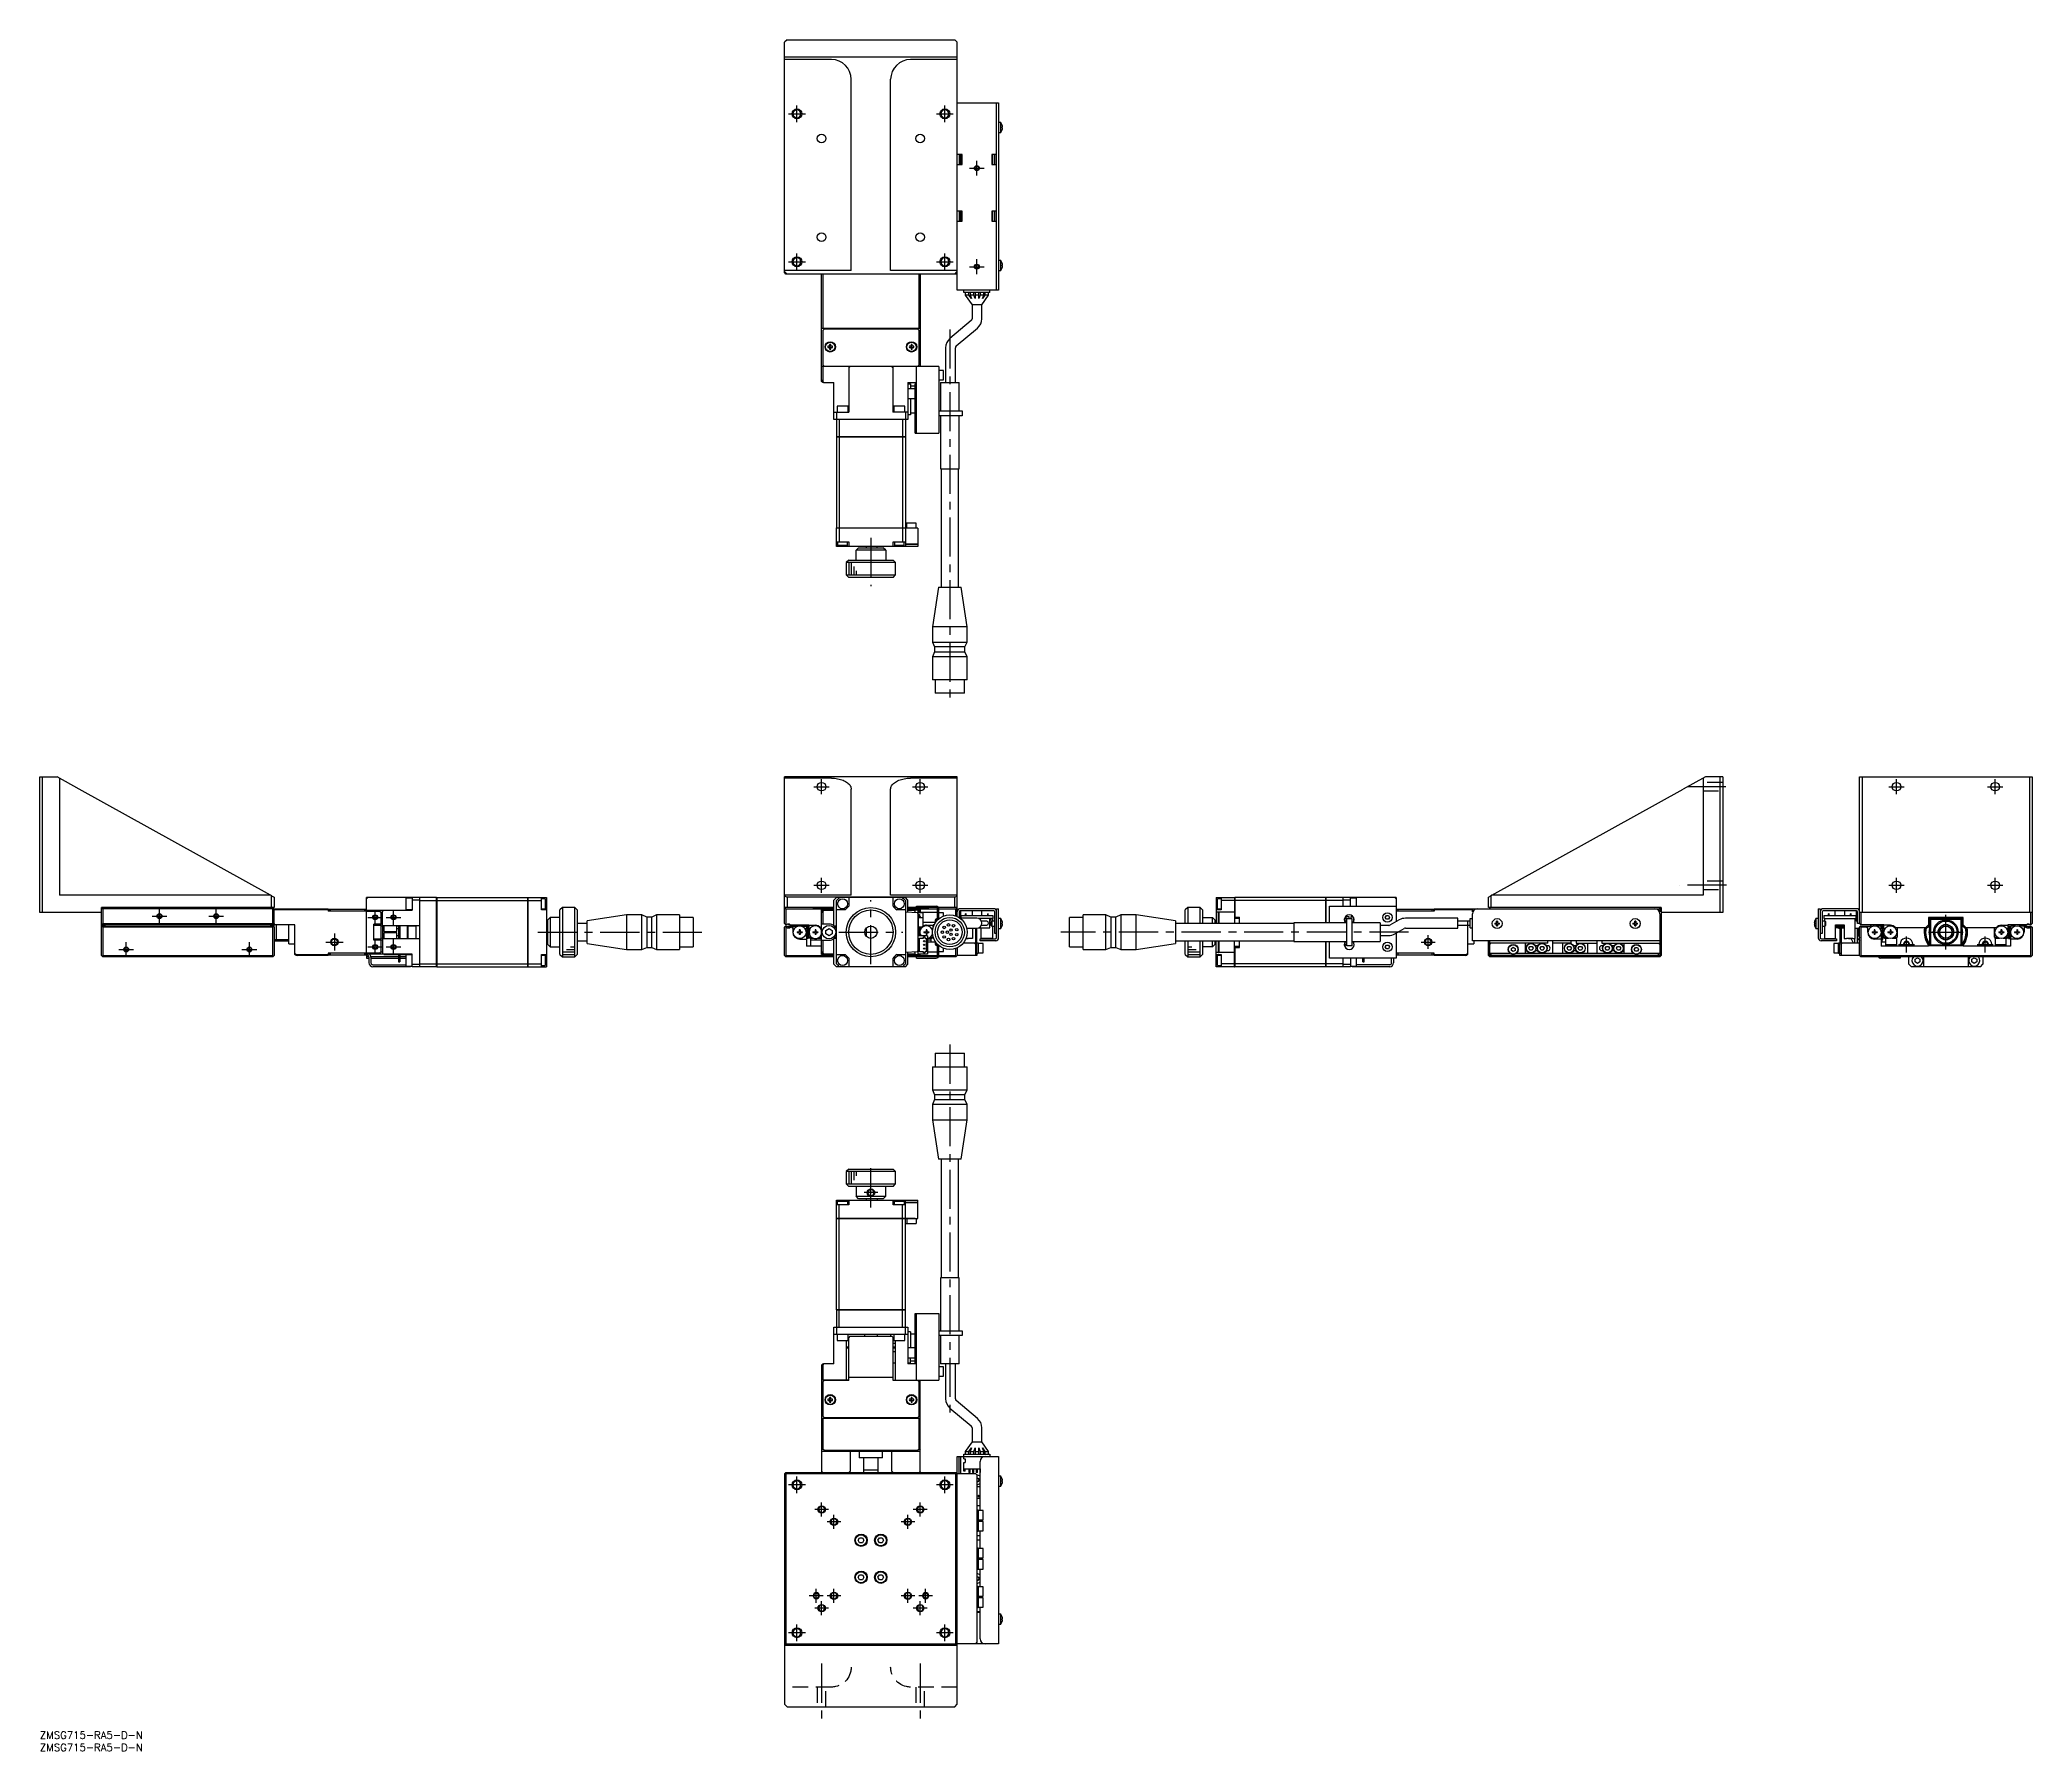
# Model space of a CAD drawing. Extents: x 0 to 808, y -8 to 686.
import ezdxf

# ---------------------------------------------------------------- set-up
doc = ezdxf.new("R2010")
doc.units = 0
doc.header["$LTSCALE"] = 0.5
doc.linetypes.add('CENTER', pattern=[50.8, 31.75, -6.35, 6.35, -6.35])
doc.linetypes.add('DASHED', pattern=[19.05, 12.7, -6.35])
for name, color, linetype in [('MSM_CENTER', 1, 'CENTER'), ('MSM_CONTINUOUS', 7, 'CONTINUOUS'), ('MSM_DASHED', 4, 'DASHED'), ('MSM_NARROW', 5, 'CONTINUOUS'), ('MSM_PART_NUMBER', 7, 'CONTINUOUS')]:
    doc.layers.add(name, color=color, linetype=linetype)
doc.styles.get("Standard").update_dxf_attribs({"font": 'txt.shx', "height": 1, "bigfont": 'bigfont.shx'})

# ---------------------------------------------------------------- blocks, each defined once
blk = doc.blocks.new('*U2')
at = {"layer": 'MSM_PART_NUMBER'}
blk.add_text('ZMSG715-RA5-D-N', height=3, dxfattribs=at).set_placement((0, -3))
blk = doc.blocks.new('*U3')
at = {"layer": 'MSM_PART_NUMBER'}
blk.add_text('ZMSG715-RA5-D-N', height=3, dxfattribs=at).set_placement((0, -8))

msp = doc.modelspace()

# ---------------------------------------------------------------- linework, layer by layer
at = {"layer": 'MSM_CENTER'}
for p, q in [((303.73, 655.98), (310.53, 655.98)), ((307.13, 652.58), (307.13, 659.38)), ((363.73, 655.98), (370.53, 655.98)), ((367.13, 652.58), (367.13, 659.38)), ((377.13, 633.98), (383.13, 633.98)), ((380.13, 630.98), (380.13, 636.98)), ((307.13, 592.58), (307.13, 599.38)), ((367.13, 592.58), (367.13, 599.38)), ((303.73, 595.98), (310.53, 595.98)), ((363.73, 595.98), (370.53, 595.98)), ((377.13, 593.98), (383.13, 593.98)), ((380.13, 590.98), (380.13, 596.98)), ((369.13, 568.53), (369.13, 417.43)), ((337.13, 483.98), (337.13, 464.48)), ((314.03, 383.12), (320.23, 383.12)), ((317.13, 380.02), (317.13, 386.22)), ((354.03, 383.12), (360.23, 383.12)), ((357.13, 380.02), (357.13, 386.22)), ((683.95, 383.12), (668.44, 383.12)), ((750.08, 383.12), (756.28, 383.12)), ((753.18, 380.02), (753.18, 386.22)), ((790.08, 383.12), (796.28, 383.12)), ((793.18, 380.02), (793.18, 386.22)), ((314.03, 343.12), (320.23, 343.12)), ((317.13, 340.02), (317.13, 346.22)), ((354.03, 343.12), (360.23, 343.12)), ((357.13, 340.02), (357.13, 346.22)), ((684.22, 343.12), (665.16, 343.12)), ((750.08, 343.12), (756.28, 343.12)), ((753.18, 340.02), (753.18, 346.22)), ((790.08, 343.12), (796.28, 343.12)), ((793.18, 340.02), (793.18, 346.22)), ((48.5, 327.62), (48.5, 333.62)), ((71.5, 327.62), (71.5, 333.62)), ((136, 327.12), (136, 333.12)), ((143.5, 327.12), (143.5, 333.12)), ((337.13, 311.12), (337.13, 337.12)), ((45.5, 330.62), (51.5, 330.62)), ((68.5, 330.62), (74.5, 330.62)), ((119.5, 323.62), (119.5, 316.62)), ((133, 330.12), (139, 330.12)), ((140.5, 330.12), (146.5, 330.12)), ((201.95, 324.12), (268.55, 324.12)), ((324.13, 324.12), (350.13, 324.12)), ((555.21, 324.12), (414.11, 324.12)), ((766.18, 324.12), (780.18, 324.12)), ((773.18, 317.12), (773.18, 331.12)), ((32, 317.12), (38, 317.12)), ((35, 314.12), (35, 320.12)), ((82, 317.12), (88, 317.12)), ((85, 314.12), (85, 320.12)), ((116, 320.12), (123, 320.12)), ((133, 318.12), (139, 318.12)), ((136, 315.12), (136, 321.12)), ((140.5, 318.12), (146.5, 318.12)), ((143.5, 315.12), (143.5, 321.12)), ((560.36, 320.12), (565.96, 320.12)), ((563.16, 317.32), (563.16, 322.92)), ((753.93, 319.12), (760.43, 319.12)), ((757.18, 315.87), (757.18, 322.37)), ((785.93, 319.12), (792.43, 319.12)), ((789.18, 315.87), (789.18, 322.37)), ((369.13, 278.55), (369.13, 127.45)), ((337.13, 212.5), (337.13, 230.5)), ((339.93, 218.5), (334.33, 218.5)), ((310.53, 100), (303.73, 100)), ((307.13, 96.6), (307.13, 103.4)), ((370.53, 100), (363.73, 100)), ((367.13, 96.6), (367.13, 103.4)), ((319.93, 90), (314.33, 90)), ((317.13, 87.2), (317.13, 92.8)), ((359.93, 90), (354.33, 90)), ((357.13, 87.2), (357.13, 92.8)), ((324.93, 85), (319.33, 85)), ((322.13, 82.2), (322.13, 87.8)), ((354.93, 85), (349.33, 85)), ((352.13, 82.2), (352.13, 87.8)), ((314.93, 52.2), (314.93, 57.8)), ((322.13, 52.2), (322.13, 57.8)), ((352.13, 52.2), (352.13, 57.8)), ((359.33, 52.2), (359.33, 57.8)), ((317.73, 55), (312.13, 55)), ((319.93, 50), (314.33, 50)), ((317.13, 47.2), (317.13, 52.8)), ((324.93, 55), (319.33, 55)), ((354.93, 55), (349.33, 55)), ((359.93, 50), (354.33, 50)), ((362.13, 55), (356.53, 55)), ((357.13, 47.2), (357.13, 52.8)), ((307.13, 36.6), (307.13, 43.4)), ((367.13, 36.6), (367.13, 43.4)), ((310.53, 40), (303.73, 40)), ((370.53, 40), (363.73, 40)), ((317.13, 27.5), (317.13, 2.5)), ((357.13, 27.5), (357.13, 2.5))]:
    msp.add_line(p, q, dxfattribs=at)
at = {"layer": 'MSM_CONTINUOUS'}
for p, q in [((303.13, 685.98), (302.13, 684.98)), ((302.13, 591.48), (302.13, 684.98)), ((372.13, 678.98), (302.13, 678.98)), ((303.13, 685.98), (371.13, 685.98)), ((372.13, 684.98), (371.13, 685.98)), ((372.13, 584.48), (372.13, 684.98)), ((321.13, 677.98), (302.13, 677.98)), ((372.13, 677.98), (353.13, 677.98)), ((329.13, 592.39), (329.13, 669.98)), ((345.13, 592.39), (345.13, 669.98)), ((372.13, 660.48), (388.93, 660.48)), ((388.13, 584.48), (388.13, 660.48)), ((388.93, 660.48), (388.93, 584.48)), ((389.82, 652.48), (388.93, 652.48)), ((388.93, 648.48), (389.82, 648.48)), ((389.82, 648.48), (389.82, 652.48)), ((390.38, 651.41), (390.38, 651.43)), ((390.38, 650.68), (390.51, 650.68)), ((390.38, 650.28), (390.38, 650.68)), ((390.51, 650.28), (390.38, 650.28)), ((390.38, 649.53), (390.38, 649.55)), ((374.13, 639.48), (372.13, 639.48)), ((372.93, 639.48), (372.93, 635.48)), ((373.43, 639.48), (373.43, 635.48)), ((373.63, 639.48), (373.63, 635.48)), ((374.13, 635.48), (374.13, 639.48)), ((388.13, 639.48), (386.13, 639.48)), ((386.13, 639.48), (386.13, 635.48)), ((386.63, 635.48), (386.63, 639.48)), ((387.33, 635.48), (387.33, 639.48)), ((372.13, 635.48), (374.13, 635.48)), ((386.13, 635.48), (388.13, 635.48)), ((374.13, 616.48), (372.13, 616.48)), ((372.93, 616.48), (372.93, 612.48)), ((373.43, 616.48), (373.43, 612.48)), ((373.63, 616.48), (373.63, 612.48)), ((374.13, 612.48), (374.13, 616.48)), ((388.13, 616.48), (386.13, 616.48)), ((386.13, 616.48), (386.13, 612.48)), ((386.63, 612.48), (386.63, 616.48)), ((387.33, 612.48), (387.33, 616.48)), ((372.13, 612.48), (374.13, 612.48)), ((386.13, 612.48), (388.13, 612.48)), ((329.13, 592.39), (302.13, 592.39)), ((302.13, 591.98), (303.13, 590.98)), ((302.28, 591.33), (302.13, 591.48)), ((302.28, 591.33), (302.53, 591.58)), ((302.63, 590.98), (302.28, 591.33)), ((371.63, 590.98), (302.63, 590.98)), ((317.13, 547.48), (317.13, 590.98)), ((317.63, 590.98), (317.63, 568.98)), ((372.13, 592.39), (345.13, 592.39)), ((356.63, 568.98), (356.63, 590.98)), ((357.13, 590.98), (357.13, 553.48)), ((371.13, 590.98), (372.13, 591.98)), ((371.98, 591.33), (371.63, 590.98)), ((371.73, 591.58), (371.98, 591.33)), ((372.13, 591.48), (371.98, 591.33)), ((389.82, 596.48), (388.93, 596.48)), ((388.93, 592.48), (389.82, 592.48)), ((389.82, 592.48), (389.82, 596.48)), ((390.38, 595.41), (390.38, 595.43)), ((390.38, 594.68), (390.51, 594.68)), ((390.38, 594.28), (390.38, 594.68)), ((390.51, 594.28), (390.38, 594.28)), ((390.38, 593.53), (390.38, 593.55)), ((388.93, 584.48), (372.13, 584.48)), ((374.88, 583.48), (374.88, 584.48)), ((385.38, 583.48), (374.88, 583.48)), ((375.38, 583.48), (375.38, 582.48)), ((376.88, 582.48), (375.38, 582.48)), ((375.38, 582.48), (378.13, 578.48)), ((376.88, 582.48), (376.88, 583.48)), ((377.88, 581.03), (376.88, 582.48)), ((377.38, 583.48), (377.38, 582.48)), ((378.88, 582.48), (377.38, 582.48)), ((377.38, 582.48), (377.88, 581.03)), ((378.88, 582.48), (378.88, 583.48)), ((379.38, 581.03), (378.88, 582.48)), ((379.38, 583.48), (379.38, 581.03)), ((380.88, 582.48), (379.38, 582.48)), ((380.88, 581.03), (380.88, 583.48)), ((381.38, 582.48), (380.88, 581.03)), ((381.38, 583.48), (381.38, 582.48)), ((382.88, 582.48), (381.38, 582.48)), ((382.13, 578.48), (384.88, 582.48)), ((382.38, 581.03), (382.88, 582.48)), ((383.38, 582.48), (382.38, 581.03)), ((382.88, 582.48), (382.88, 583.48)), ((383.38, 583.48), (383.38, 582.48)), ((384.88, 582.48), (383.38, 582.48)), ((384.88, 582.48), (384.88, 583.48)), ((385.38, 583.48), (385.38, 584.48)), ((382.13, 578.48), (378.13, 578.48)), ((378.13, 578.48), (378.13, 572.88)), ((382.13, 572.88), (382.13, 578.48)), ((357.13, 568.98), (317.13, 568.98)), ((318.13, 568.68), (317.63, 568.18)), ((317.63, 568.18), (317.63, 554.18)), ((356.13, 568.68), (318.13, 568.68)), ((322.88, 568.98), (322.88, 568.68)), ((323.38, 568.98), (323.38, 568.68)), ((328.88, 568.68), (328.88, 568.98)), ((332.33, 568.98), (332.13, 568.78)), ((342.13, 568.78), (332.13, 568.78)), ((332.13, 568.78), (332.13, 568.68)), ((342.13, 568.78), (341.93, 568.98)), ((342.13, 568.68), (342.13, 568.78)), ((345.38, 568.98), (345.38, 568.68)), ((350.88, 568.68), (350.88, 568.98)), ((351.38, 568.68), (351.38, 568.98)), ((356.63, 568.18), (356.13, 568.68)), ((356.63, 554.18), (356.63, 568.18)), ((377.77, 572.12), (369.19, 564.92)), ((371.76, 561.85), (380.34, 569.05)), ((320.39, 561.72), (319.71, 561.72)), ((319.71, 561.24), (320.39, 561.24)), ((320.39, 562.4), (320.39, 561.72)), ((320.39, 561.24), (320.39, 560.56)), ((320.87, 561.72), (320.87, 562.4)), ((321.55, 561.72), (320.87, 561.72)), ((320.87, 560.56), (320.87, 561.24)), ((320.87, 561.24), (321.55, 561.24)), ((353.39, 561.72), (352.71, 561.72)), ((352.71, 561.24), (353.39, 561.24)), ((353.39, 562.4), (353.39, 561.72)), ((353.39, 561.24), (353.39, 560.56)), ((353.87, 561.72), (353.87, 562.4)), ((354.55, 561.72), (353.87, 561.72)), ((353.87, 560.56), (353.87, 561.24)), ((353.87, 561.24), (354.55, 561.24)), ((367.4, 561.09), (367.4, 546.98)), ((371.4, 546.98), (371.4, 561.09)), ((364.63, 553.48), (317.13, 553.48)), ((317.63, 554.18), (318.13, 553.68)), ((317.63, 553.48), (317.63, 547.6)), ((318.13, 553.68), (356.13, 553.68)), ((322.88, 553.68), (322.88, 553.48)), ((327.13, 553.68), (327.13, 553.48)), ((328.13, 553.68), (328.13, 553.48)), ((328.23, 553.48), (328.23, 534.98)), ((328.23, 552.98), (328.73, 553.48)), ((329.63, 553.68), (329.63, 553.48)), ((344.63, 553.48), (344.63, 553.68)), ((345.53, 553.48), (346.03, 552.98)), ((346.03, 553.48), (346.03, 534.98)), ((346.13, 553.68), (346.13, 553.48)), ((347.13, 553.48), (347.13, 553.68)), ((351.38, 553.48), (351.38, 553.68)), ((355.63, 526.48), (355.63, 553.48)), ((356.13, 553.68), (356.63, 554.18)), ((364.63, 553.48), (364.63, 526.48)), ((366.63, 551.88), (364.63, 551.88)), ((366.63, 548.08), (366.63, 551.88)), ((317.13, 548.1), (317.63, 547.6)), ((317.63, 546.98), (317.13, 547.48)), ((317.63, 547.6), (317.93, 546.98)), ((317.93, 546.98), (317.63, 546.98)), ((317.93, 546.98), (322.13, 546.98)), ((322.13, 531.98), (322.13, 546.98)), ((352.13, 546.98), (352.13, 531.98)), ((352.13, 546.98), (355.63, 546.98)), ((352.13, 546.48), (353.13, 546.48)), ((355.13, 544.48), (352.13, 544.48)), ((353.13, 546.48), (353.13, 544.48)), ((353.13, 545.73), (355.13, 545.73)), ((355.13, 546.48), (355.63, 546.48)), ((355.13, 526.48), (355.13, 546.48)), ((364.63, 548.08), (366.63, 548.08)), ((365.38, 546.98), (372.88, 546.98)), ((365.38, 546.98), (365.38, 535.48)), ((372.88, 535.48), (372.88, 546.98)), ((322.13, 534.98), (328.23, 534.98)), ((323.13, 534.98), (323.13, 525.03)), ((327.88, 537.48), (323.38, 537.48)), ((323.38, 537.48), (323.38, 534.98)), ((327.88, 534.98), (327.88, 537.48)), ((352.13, 534.98), (346.03, 534.98)), ((350.88, 537.48), (346.38, 537.48)), ((346.38, 537.48), (346.38, 534.98)), ((350.88, 534.98), (350.88, 537.48)), ((351.13, 534.98), (351.13, 525.03)), ((352.13, 540.48), (355.13, 540.48)), ((353.13, 533.98), (352.13, 533.98)), ((353.13, 540.48), (353.13, 533.98)), ((353.13, 534.73), (355.13, 534.73)), ((364.63, 535.48), (374.13, 535.48)), ((374.13, 533.48), (364.63, 533.48)), ((365.38, 533.48), (365.38, 511.98)), ((372.88, 511.98), (372.88, 533.48)), ((374.13, 535.48), (374.13, 533.48)), ((352.13, 531.98), (322.13, 531.98)), ((324.28, 531.98), (324.28, 525.03)), ((349.97, 531.98), (349.97, 525.03)), ((355.13, 526.48), (364.63, 526.48)), ((323.13, 525.03), (351.13, 525.03)), ((323.13, 524.98), (323.13, 488.03)), ((351.13, 524.98), (323.13, 524.98)), ((323.14, 524.98), (323.14, 525.03)), ((324.28, 524.98), (324.28, 488.03)), ((324.29, 524.98), (324.29, 525.03)), ((349.97, 524.98), (349.97, 525.03)), ((349.97, 524.98), (349.97, 488.03)), ((351.12, 524.98), (351.12, 525.03)), ((351.13, 524.98), (351.13, 488.03)), ((365.38, 511.98), (372.88, 511.98)), ((365.63, 511.98), (365.63, 463.98)), ((372.63, 463.98), (372.63, 511.98)), ((323.13, 488.03), (355.13, 488.03)), ((356.13, 487.98), (323.13, 487.98)), ((323.13, 480.48), (323.13, 487.98)), ((323.14, 487.98), (323.14, 488.03)), ((324.28, 487.98), (324.28, 482.48)), ((324.29, 487.98), (324.29, 488.03)), ((349.97, 487.98), (349.97, 488.03)), ((349.97, 487.98), (349.97, 482.48)), ((351.12, 487.98), (351.12, 488.03)), ((355.53, 489.98), (351.13, 489.98)), ((351.13, 487.98), (351.13, 480.48)), ((351.63, 488.03), (351.63, 489.98)), ((355.13, 488.03), (355.13, 487.98)), ((355.53, 487.98), (355.53, 489.98)), ((356.13, 487.98), (356.13, 481.53)), ((323.13, 482.48), (328.13, 482.48)), ((356.13, 480.48), (323.13, 480.48)), ((323.63, 482.48), (323.63, 480.98)), ((327.63, 480.98), (323.63, 480.98)), ((326.63, 480.48), (326.63, 480.98)), ((327.63, 480.98), (327.63, 482.48)), ((328.13, 482.48), (328.13, 480.48)), ((332.13, 479.98), (331.13, 478.98)), ((343.13, 478.98), (331.13, 478.98)), ((331.13, 474.98), (331.13, 478.98)), ((332.13, 479.98), (342.13, 479.98)), ((335.13, 480.48), (335.13, 479.98)), ((339.63, 479.98), (339.63, 480.48)), ((343.13, 478.98), (342.13, 479.98)), ((343.13, 478.98), (343.13, 474.98)), ((346.13, 480.48), (346.13, 482.48)), ((346.13, 482.48), (351.13, 482.48)), ((346.63, 482.48), (346.63, 480.98)), ((350.63, 480.98), (346.63, 480.98)), ((347.63, 480.48), (347.63, 480.98)), ((350.63, 480.98), (350.63, 482.48)), ((351.13, 481.53), (356.13, 481.53)), ((356.13, 481.48), (351.13, 481.48)), ((356.08, 481.48), (356.08, 481.53)), ((356.13, 481.48), (356.13, 480.48)), ((328.13, 474.98), (327.13, 473.98)), ((347.13, 473.98), (327.13, 473.98)), ((327.13, 473.98), (327.13, 468.98)), ((327.13, 468.98), (347.13, 468.98)), ((327.13, 468.98), (328.13, 467.98)), ((328.13, 474.98), (346.13, 474.98)), ((347.13, 473.98), (346.13, 474.98)), ((346.13, 467.98), (347.13, 468.98)), ((347.13, 468.98), (347.13, 473.98)), ((346.13, 467.98), (328.13, 467.98)), ((364.56, 463.98), (362.13, 447.98)), ((364.56, 463.98), (373.7, 463.98)), ((376.13, 447.98), (373.7, 463.98)), ((376.13, 447.98), (362.13, 447.98)), ((362.13, 447.98), (362.13, 441.78)), ((376.13, 441.78), (376.13, 447.98)), ((362.13, 441.78), (376.13, 441.78)), ((362.13, 441.78), (362.98, 439.78)), ((362.98, 437.78), (362.13, 435.78)), ((375.28, 439.78), (362.98, 439.78)), ((362.98, 439.78), (362.98, 437.78)), ((362.98, 437.78), (375.28, 437.78)), ((375.28, 439.78), (376.13, 441.78)), ((375.28, 437.78), (375.28, 439.78)), ((376.13, 435.78), (375.28, 437.78)), ((376.13, 435.78), (362.13, 435.78)), ((362.13, 435.78), (362.13, 426.48)), ((376.13, 426.48), (376.13, 435.78)), ((376.13, 426.48), (362.13, 426.48)), ((363.18, 426.48), (363.18, 420.98)), ((375.08, 420.98), (363.18, 420.98)), ((375.08, 420.98), (375.08, 426.48)), ((0, 332.12), (0, 387.12)), ((0, 387.12), (7, 387.12)), ((1, 387.12), (1, 332.12)), ((16, 382.13), (7, 387.12)), ((8, 386.56), (8, 339.12)), ((93.59, 339.12), (16, 382.13)), ((372.13, 387.12), (302.13, 387.12)), ((302.13, 327.62), (302.13, 387.12)), ((321.13, 386.56), (302.13, 386.56)), ((321.13, 386.56), (321.75, 386.55)), ((321.75, 386.55), (322.38, 386.51)), ((322.38, 386.51), (322.99, 386.44)), ((322.99, 386.44), (323.6, 386.35)), ((323.6, 386.35), (324.19, 386.22)), ((324.19, 386.22), (324.76, 386.08)), ((324.76, 386.08), (325.31, 385.91)), ((325.31, 385.91), (325.83, 385.72)), ((325.83, 385.72), (326.32, 385.5)), ((326.32, 385.5), (326.78, 385.26)), ((326.78, 385.26), (327.21, 385.01)), ((327.21, 385.01), (327.6, 384.73)), ((327.6, 384.73), (327.95, 384.44)), ((327.95, 384.44), (328.25, 384.14)), ((328.25, 384.14), (328.52, 383.82)), ((328.52, 383.82), (328.74, 383.5)), ((328.74, 383.5), (328.91, 383.16)), ((328.91, 383.16), (329.03, 382.82)), ((329.03, 382.82), (329.1, 382.48)), ((329.1, 382.48), (329.13, 382.13)), ((329.13, 339.12), (329.13, 382.13)), ((345.13, 382.13), (345.15, 382.48)), ((345.13, 339.12), (345.13, 382.13)), ((345.15, 382.48), (345.23, 382.82)), ((345.23, 382.82), (345.35, 383.16)), ((345.35, 383.16), (345.52, 383.5)), ((345.52, 383.5), (345.74, 383.82)), ((345.74, 383.82), (346, 384.14)), ((346, 384.14), (346.31, 384.44)), ((346.31, 384.44), (346.65, 384.73)), ((346.65, 384.73), (347.04, 385.01)), ((347.04, 385.01), (347.47, 385.26)), ((347.47, 385.26), (347.93, 385.5)), ((347.93, 385.5), (348.42, 385.72)), ((348.42, 385.72), (348.95, 385.91)), ((348.95, 385.91), (349.49, 386.08)), ((349.49, 386.08), (350.07, 386.22)), ((350.07, 386.22), (350.65, 386.35)), ((350.65, 386.35), (351.26, 386.44)), ((351.26, 386.44), (351.88, 386.51)), ((351.88, 386.51), (352.5, 386.55)), ((352.5, 386.55), (353.13, 386.56)), ((372.13, 386.56), (353.13, 386.56)), ((372.13, 330.44), (372.13, 387.12)), ((589.06, 339.12), (666.66, 382.13)), ((675.66, 387.12), (666.66, 382.13)), ((674.66, 386.56), (674.66, 339.12)), ((682.66, 387.12), (675.66, 387.12)), ((681.66, 332.12), (681.66, 387.12)), ((682.66, 387.12), (682.66, 332.12)), ((738.18, 387.12), (808.18, 387.12)), ((738.18, 327.62), (738.18, 387.12)), ((739.18, 387.12), (739.18, 332.12)), ((807.18, 332.12), (807.18, 387.12)), ((808.18, 387.12), (808.18, 327.62)), ((25, 332.12), (0, 332.12)), ((93.59, 339.12), (8, 339.12)), ((95, 334.12), (25, 334.12)), ((25, 314.62), (25, 334.12)), ((25.35, 333.77), (25, 333.42)), ((25.7, 334.12), (25.35, 333.77)), ((25.5, 333.62), (25.35, 333.77)), ((25.5, 333.62), (25.5, 327.62)), ((94.5, 333.62), (25.5, 333.62)), ((94, 338.89), (93.59, 339.12)), ((94, 334.12), (94, 338.89)), ((94, 338.89), (95, 338.34)), ((94.65, 333.77), (94.3, 334.12)), ((94.65, 333.77), (94.5, 333.62)), ((94.5, 327.62), (94.5, 333.62)), ((95, 333.42), (94.65, 333.77)), ((94.8, 333.62), (117, 333.62)), ((95, 338.34), (95, 334.12)), ((95, 326.12), (95, 333.62)), ((117, 333.12), (95, 333.12)), ((117, 333.62), (117, 332.62)), ((132.5, 332.62), (117, 332.62)), ((117.3, 332.62), (117.3, 333.42)), ((117.3, 333.42), (132.3, 333.42)), ((117.8, 333.42), (117.8, 332.62)), ((131.8, 332.62), (131.8, 333.42)), ((132.3, 333.42), (132.3, 332.62)), ((132.5, 337.62), (133, 338.12)), ((160.95, 338.12), (132.5, 338.12)), ((132.5, 315.62), (132.5, 338.12)), ((132.5, 333.02), (139, 333.02)), ((137.89, 332.52), (132.5, 332.52)), ((137.89, 332.52), (138.39, 333.02)), ((138.5, 331.9), (137.89, 332.52)), ((139, 332.4), (138.5, 331.9)), ((138.5, 327.37), (138.5, 331.9)), ((139, 333.02), (139, 332.4)), ((139, 333.02), (151, 333.02)), ((139, 326.61), (139, 332.4)), ((148.5, 337.87), (148.5, 333.37)), ((151, 337.87), (148.5, 337.87)), ((148.5, 333.37), (151, 333.37)), ((151, 338.12), (151, 333.02)), ((154, 337.12), (151, 337.12)), ((154, 338.12), (154, 310.12)), ((154, 336.96), (160.95, 336.96)), ((160.95, 310.12), (160.95, 338.12)), ((161, 338.11), (160.95, 338.11)), ((161, 336.96), (160.95, 336.96)), ((161, 338.12), (197.95, 338.12)), ((161, 338.12), (161, 310.12)), ((161, 336.96), (197.95, 336.96)), ((197.95, 310.12), (197.95, 338.12)), ((198, 338.11), (197.95, 338.11)), ((198, 336.96), (197.95, 336.96)), ((198, 338.12), (205.5, 338.12)), ((198, 338.12), (198, 310.12)), ((198, 336.96), (203.5, 336.96)), ((203.5, 333.12), (203.5, 338.12)), ((205, 337.62), (203.5, 337.62)), ((203.5, 333.62), (205, 333.62)), ((205.5, 333.12), (203.5, 333.12)), ((205, 337.62), (205, 333.62)), ((205.5, 334.62), (205, 334.62)), ((205.5, 338.12), (205.5, 310.12)), ((212, 334.12), (211, 333.12)), ((211, 315.12), (211, 333.12)), ((212, 334.12), (212, 314.12)), ((217, 334.12), (212, 334.12)), ((217, 314.12), (217, 334.12)), ((218, 333.12), (217, 334.12)), ((218, 333.12), (218, 315.12)), ((329.13, 339.12), (302.13, 339.12)), ((302.13, 338.89), (303.13, 338.34)), ((322.13, 334.12), (302.13, 334.12)), ((302.28, 333.77), (302.13, 333.62)), ((302.28, 333.77), (302.63, 334.12)), ((302.63, 333.42), (302.28, 333.77)), ((302.63, 333.42), (302.63, 327.12)), ((317.43, 333.42), (302.63, 333.42)), ((303.13, 338.34), (303.13, 334.12)), ((371.13, 338.34), (303.13, 338.34)), ((313.63, 334.12), (313.98, 333.77)), ((313.98, 333.77), (322.13, 333.77)), ((317.63, 333.62), (317.13, 333.12)), ((317.13, 315.12), (317.13, 333.12)), ((317.13, 332.52), (317.63, 333.02)), ((317.23, 332.62), (317.13, 332.62)), ((317.63, 332.4), (317.13, 331.9)), ((322.13, 333.62), (317.63, 333.62)), ((317.63, 333.02), (317.63, 333.42)), ((317.63, 333.42), (322.13, 333.42)), ((317.93, 333.02), (317.63, 332.4)), ((317.63, 333.02), (322.13, 333.02)), ((317.63, 332.4), (317.63, 327.37)), ((318.13, 333.42), (318.13, 333.02)), ((323.13, 338.12), (322.13, 337.12)), ((322.13, 326.72), (322.13, 337.12)), ((351.13, 338.12), (323.13, 338.12)), ((323.13, 311.27), (323.13, 336.96)), ((326.63, 333.12), (323.13, 333.12)), ((328.13, 338.12), (328.13, 334.62)), ((372.13, 339.12), (345.13, 339.12)), ((346.13, 334.62), (346.13, 338.12)), ((351.13, 333.12), (347.63, 333.12)), ((352.13, 337.12), (351.13, 338.12)), ((351.13, 336.96), (351.13, 311.27)), ((351.13, 332.37), (351.43, 332.35)), ((351.43, 332.35), (355.85, 332.04)), ((352.13, 332.3), (352.13, 337.12)), ((355.63, 334.12), (352.13, 334.12)), ((352.13, 333.77), (360.28, 333.77)), ((356.63, 333.62), (352.13, 333.62)), ((352.13, 333.42), (356.63, 333.42)), ((352.13, 333.02), (355.13, 333.02)), ((355.13, 332.12), (354.7, 332.12)), ((355.13, 332.09), (355.13, 333.12)), ((355.13, 333.12), (356.33, 333.12)), ((355.63, 334.62), (363.63, 334.62)), ((355.63, 334.12), (355.63, 334.62)), ((363.93, 334.12), (355.63, 334.12)), ((356.13, 333.12), (356.13, 333.42)), ((356.13, 331.74), (356.13, 316.5)), ((356.33, 315.12), (356.33, 333.12)), ((356.33, 333.02), (356.63, 333.02)), ((356.63, 332.4), (356.33, 333)), ((358.33, 332.02), (356.33, 332.02)), ((357.13, 333.12), (356.63, 333.62)), ((356.63, 333.42), (356.63, 333.02)), ((356.63, 333.02), (357.13, 332.52)), ((357.01, 332.02), (356.63, 332.4)), ((356.63, 332.02), (356.63, 332.4)), ((364.13, 333.42), (356.83, 333.42)), ((357.13, 332.62), (357.03, 332.62)), ((357.13, 333.12), (357.13, 332.02)), ((364.13, 332.12), (357.13, 332.12)), ((358.33, 328.22), (358.33, 332.02)), ((360.28, 333.77), (360.63, 334.12)), ((364.13, 329.02), (364.13, 333.92)), ((372.13, 334.12), (364.49, 334.12)), ((364.63, 329.48), (364.63, 333.62)), ((371.63, 333.42), (364.63, 333.42)), ((366.63, 332.02), (364.63, 332.02)), ((366.63, 330.65), (366.63, 332.02)), ((371.13, 338.34), (372.13, 338.89)), ((371.13, 334.12), (371.13, 338.34)), ((371.63, 334.12), (371.98, 333.77)), ((371.98, 333.77), (371.63, 333.42)), ((371.63, 330.65), (371.63, 333.42)), ((372.13, 333.62), (371.98, 333.77)), ((372.93, 332.42), (372.93, 330)), ((373.43, 332.62), (372.98, 332.62)), ((386.93, 333.62), (373.33, 333.62)), ((386.93, 332.82), (373.33, 332.82)), ((373.43, 332.62), (373.43, 329.77)), ((375.5, 330.82), (375.5, 331.62)), ((375.75, 331.62), (375.5, 331.62)), ((375.75, 330.82), (375.75, 331.62)), ((378.13, 332.82), (378.13, 330.82)), ((382.13, 330.82), (382.13, 332.82)), ((384.5, 330.82), (384.5, 331.62)), ((384.75, 331.62), (384.5, 331.62)), ((384.75, 330.82), (384.75, 331.62)), ((387.33, 323.62), (387.33, 332.42)), ((388.13, 333.62), (388.93, 333.62)), ((388.13, 321.92), (388.13, 333.62)), ((388.93, 321.82), (388.93, 333.62)), ((465.66, 334.12), (464.66, 333.12)), ((464.66, 327.62), (464.66, 333.12)), ((465.66, 334.12), (465.66, 327.62)), ((470.66, 334.12), (465.66, 334.12)), ((470.66, 327.62), (470.66, 334.12)), ((471.66, 333.12), (470.66, 334.12)), ((471.66, 333.12), (471.66, 327.62)), ((477.16, 338.12), (477.16, 327.62)), ((477.16, 338.12), (484.66, 338.12)), ((477.16, 334.62), (477.66, 334.62)), ((479.16, 333.12), (477.16, 333.12)), ((477.36, 332.35), (477.16, 332.35)), ((477.36, 332.37), (477.36, 332.35)), ((477.36, 332.37), (478.16, 332.37)), ((477.66, 333.62), (477.66, 337.62)), ((479.16, 337.62), (477.66, 337.62)), ((477.66, 333.62), (479.16, 333.62)), ((478.16, 327.62), (478.16, 332.37)), ((478.16, 332.32), (478.21, 332.32)), ((478.21, 332.37), (478.21, 327.62)), ((478.21, 332.37), (484.66, 332.37)), ((479.16, 338.12), (479.16, 333.12)), ((484.66, 336.96), (479.16, 336.96)), ((484.66, 338.12), (484.66, 327.62)), ((484.66, 338.11), (484.71, 338.11)), ((484.66, 336.96), (484.71, 336.96)), ((484.71, 338.12), (484.71, 329.77)), ((521.66, 338.12), (484.71, 338.12)), ((521.66, 336.96), (484.71, 336.96)), ((521.66, 327.87), (521.66, 338.12)), ((521.66, 338.11), (521.71, 338.11)), ((521.66, 336.96), (521.71, 336.96)), ((521.71, 338.12), (521.71, 327.87)), ((550.16, 338.12), (521.71, 338.12)), ((528.66, 336.96), (521.71, 336.96)), ((523.16, 334.62), (550.16, 334.62)), ((523.16, 327.87), (523.16, 334.62)), ((528.66, 334.62), (528.66, 338.12)), ((531.66, 337.12), (528.66, 337.12)), ((531.66, 334.62), (531.66, 338.12)), ((534.16, 337.87), (531.66, 337.87)), ((534.16, 334.62), (534.16, 337.87)), ((549.66, 338.12), (550.16, 337.62)), ((550.16, 338.12), (550.16, 328.34)), ((565.66, 332.62), (550.16, 332.62)), ((550.36, 332.62), (550.36, 333.42)), ((550.36, 333.42), (565.36, 333.42)), ((550.86, 333.42), (550.86, 332.62)), ((564.86, 332.62), (564.86, 333.42)), ((565.36, 333.42), (565.36, 332.62)), ((565.66, 333.62), (565.66, 332.62)), ((565.66, 333.62), (657.16, 333.62)), ((581.16, 333.12), (565.66, 333.12)), ((581.16, 332.42), (581.16, 333.62)), ((581.16, 320.62), (581.16, 331.62)), ((587.66, 338.34), (588.66, 338.89)), ((587.66, 334.12), (587.66, 338.34)), ((657.66, 334.12), (587.66, 334.12)), ((588.01, 333.77), (587.86, 333.62)), ((588.36, 334.12), (588.01, 333.77)), ((588.16, 333.62), (588.01, 333.77)), ((589.06, 339.12), (588.66, 338.89)), ((588.66, 338.89), (588.66, 334.12)), ((674.66, 339.12), (589.06, 339.12)), ((657.31, 333.77), (656.96, 334.12)), ((657.31, 333.77), (657.16, 333.62)), ((657.16, 333.62), (657.16, 332.42)), ((657.16, 331.62), (657.16, 314.62)), ((657.66, 333.42), (657.31, 333.77)), ((657.66, 334.12), (657.66, 314.62)), ((682.66, 332.12), (657.66, 332.12)), ((721.38, 333.62), (721.38, 321.82)), ((721.38, 333.62), (722.18, 333.62)), ((722.18, 333.62), (722.18, 321.92)), ((722.98, 332.42), (722.98, 323.62)), ((736.98, 333.62), (723.38, 333.62)), ((736.98, 332.82), (723.38, 332.82)), ((725.81, 331.62), (725.56, 331.62)), ((725.56, 330.82), (725.56, 331.62)), ((725.81, 330.82), (725.81, 331.62)), ((728.18, 332.82), (728.18, 330.82)), ((732.18, 330.82), (732.18, 332.82)), ((734.81, 331.62), (734.56, 331.62)), ((734.56, 330.82), (734.56, 331.62)), ((734.81, 330.82), (734.81, 331.62)), ((736.88, 328.62), (736.88, 332.62)), ((737.33, 332.62), (736.88, 332.62)), ((737.38, 327.62), (737.38, 332.42)), ((808.18, 332.12), (738.18, 332.12)), ((738.68, 332.12), (738.68, 327.12)), ((807.68, 327.12), (807.68, 332.12)), ((25, 327.12), (25.5, 327.62)), ((103.5, 327.12), (25, 327.12)), ((25, 326.92), (26.4, 326.92)), ((25.5, 326.62), (25, 326.12)), ((25.1, 326.22), (25.1, 326.42)), ((25.5, 326.12), (25.25, 326.37)), ((26.1, 326.72), (25.4, 326.72)), ((25.5, 327.62), (94.5, 327.62)), ((25.5, 326.62), (94.5, 326.62)), ((94.5, 326.12), (25.5, 326.12)), ((25.5, 326.12), (25.5, 314.62)), ((26.4, 326.92), (26.4, 326.62)), ((95, 326.92), (93.6, 326.92)), ((93.6, 326.92), (93.6, 326.62)), ((94.6, 326.72), (93.9, 326.72)), ((94.5, 327.62), (95, 327.12)), ((95, 326.12), (94.5, 326.62)), ((94.75, 326.37), (94.5, 326.12)), ((94.5, 314.62), (94.5, 326.12)), ((94.9, 326.42), (94.9, 326.22)), ((95.5, 327.12), (95, 327.62)), ((95, 326.12), (95, 314.62)), ((96, 321.12), (96, 327.12)), ((101, 319.37), (101, 327.12)), ((103.5, 315.12), (103.5, 327.12)), ((139, 327.37), (135.5, 327.37)), ((135.5, 320.87), (135.5, 327.37)), ((138.5, 326.87), (135.5, 326.87)), ((138.5, 321.37), (138.5, 326.87)), ((139, 326.61), (138.5, 326.4)), ((154, 326.72), (139, 326.72)), ((139.1, 321.52), (139.1, 326.72)), ((139.6, 326.62), (139.1, 326.62)), ((139.1, 325.62), (139.6, 325.62)), ((139.5, 326.72), (139.5, 326.62)), ((139.6, 326.72), (139.6, 324.37)), ((139.6, 324.37), (144.8, 324.37)), ((139.6, 323.87), (139.6, 321.52)), ((144.8, 323.87), (139.6, 323.87)), ((144.8, 324.37), (144.8, 326.72)), ((145.5, 326.62), (144.8, 326.62)), ((144.8, 325.62), (145.5, 325.62)), ((144.8, 321.52), (144.8, 323.87)), ((145.5, 326.72), (145.5, 321.52)), ((146, 326.72), (146, 321.52)), ((149.1, 321.52), (149.1, 326.72)), ((149.3, 326.72), (149.3, 321.52)), ((152.5, 326.62), (149.3, 326.62)), ((152.5, 326.72), (152.5, 321.52)), ((206, 327.62), (205.5, 327.62)), ((206, 326.62), (205.5, 326.62)), ((205.5, 325.62), (206, 325.62)), ((206, 329.12), (207, 330.12)), ((206, 319.12), (206, 329.12)), ((207, 330.12), (207, 318.12)), ((211, 330.12), (207, 330.12)), ((222, 327.62), (218, 327.62)), ((238, 331.12), (222, 328.69)), ((222, 319.55), (222, 328.69)), ((238, 331.12), (238, 317.12)), ((244.2, 331.12), (238, 331.12)), ((244.2, 317.12), (244.2, 331.12)), ((246.2, 330.27), (244.2, 331.12)), ((246.2, 330.27), (246.2, 317.97)), ((248.2, 330.27), (246.2, 330.27)), ((250.2, 331.12), (248.2, 330.27)), ((248.2, 317.97), (248.2, 330.27)), ((250.2, 331.12), (250.2, 317.12)), ((259.5, 331.12), (250.2, 331.12)), ((259.5, 331.12), (259.5, 317.12)), ((265, 330.07), (259.5, 330.07)), ((265, 330.07), (265, 318.17)), ((302.13, 327.62), (302.63, 327.12)), ((302.63, 326.62), (302.13, 326.12)), ((302.13, 314.62), (302.13, 326.12)), ((302.63, 326.12), (302.38, 326.37)), ((303.07, 327.12), (302.63, 327.12)), ((302.63, 326.62), (303.07, 326.62)), ((302.63, 326.12), (302.63, 314.62)), ((302.9, 326.12), (302.63, 326.12)), ((302.9, 326.12), (303.07, 326.62)), ((303.63, 327.36), (303.63, 327.12)), ((303.63, 327.12), (311.93, 327.12)), ((304.56, 326.12), (304.39, 326.62)), ((304.39, 326.62), (307.51, 326.62)), ((304.93, 326.12), (304.56, 326.12)), ((305.43, 326.47), (304.93, 326.12)), ((304.93, 326.12), (305.43, 325.62)), ((305.43, 326.62), (305.43, 324.12)), ((307.23, 324.26), (307.23, 323.97)), ((307.23, 324.26), (308.02, 324.26)), ((307.23, 323.97), (308.02, 323.97)), ((307.76, 324.26), (307.76, 323.97)), ((308.37, 325.12), (308.08, 325.12)), ((308.08, 325.12), (308.08, 324.32)), ((308.08, 324.59), (308.37, 324.59)), ((308.08, 323.91), (308.08, 323.12)), ((308.08, 323.65), (308.37, 323.65)), ((308.37, 325.12), (308.37, 324.32)), ((308.37, 323.91), (308.37, 323.12)), ((308.43, 324.26), (309.23, 324.26)), ((308.43, 323.97), (309.23, 323.97)), ((308.7, 323.97), (308.7, 324.26)), ((308.94, 326.62), (310.93, 326.62)), ((309.23, 324.26), (309.23, 323.97)), ((310.93, 325.67), (310.67, 325.52)), ((310.93, 326.62), (310.93, 325.67)), ((311.73, 326.62), (311.13, 326.62)), ((311.13, 326.62), (311.13, 321.62)), ((311.73, 326.62), (311.73, 321.62)), ((311.93, 327.12), (311.93, 325.67)), ((311.93, 326.92), (314.63, 326.92)), ((311.93, 325.67), (312.15, 325.54)), ((313.63, 324.26), (313.63, 323.97)), ((313.63, 324.26), (314.42, 324.26)), ((313.63, 323.97), (314.42, 323.97)), ((314.16, 324.26), (314.16, 323.97)), ((314.77, 325.12), (314.48, 325.12)), ((314.48, 325.12), (314.48, 324.32)), ((314.48, 324.59), (314.77, 324.59)), ((314.48, 323.91), (314.48, 323.12)), ((314.48, 323.65), (314.77, 323.65)), ((314.77, 325.12), (314.77, 324.32)), ((314.77, 323.91), (314.77, 323.12)), ((314.83, 324.26), (315.63, 324.26)), ((314.83, 323.97), (315.63, 323.97)), ((315.1, 323.97), (315.1, 324.26)), ((315.63, 324.26), (315.63, 323.97)), ((317.13, 325.92), (316.77, 325.92)), ((320.13, 327.37), (317.13, 327.37)), ((318.88, 324.84), (320.13, 325.56)), ((318.88, 323.39), (318.88, 324.84)), ((320.13, 322.67), (318.88, 323.39)), ((320.13, 325.56), (321.38, 324.84)), ((321.38, 323.39), (320.13, 322.67)), ((321.38, 324.84), (321.38, 323.39)), ((322.13, 326.72), (323.13, 326.72)), ((322.22, 326.61), (323.13, 326.61)), ((335.13, 325.62), (335.13, 322.62)), ((356.33, 331.29), (356.88, 331.29)), ((356.33, 331.07), (356.56, 331.07)), ((356.33, 330.82), (356.56, 330.82)), ((356.33, 330.75), (356.56, 330.75)), ((356.33, 330.34), (356.41, 330.34)), ((356.33, 328.34), (356.43, 328.34)), ((356.33, 328.22), (356.43, 328.22)), ((356.33, 327.37), (356.43, 327.37)), ((356.33, 326.8), (356.43, 326.8)), ((356.33, 325.62), (356.33, 325.62)), ((356.56, 325.39), (356.33, 325.39)), ((356.56, 325.32), (356.33, 325.32)), ((356.56, 325.07), (356.33, 325.07)), ((356.33, 324.37), (357.13, 324.37)), ((356.33, 323.87), (357.13, 323.87)), ((356.43, 326.22), (356.43, 329.92)), ((356.53, 330.02), (358.11, 330.02)), ((357.79, 326.12), (356.53, 326.12)), ((356.56, 330.56), (356.56, 331.07)), ((356.56, 325.62), (357.13, 325.62)), ((356.56, 325.07), (356.56, 325.58)), ((356.56, 325.12), (357.13, 325.12)), ((356.66, 330.46), (356.99, 330.46)), ((356.99, 330.23), (356.66, 330.23)), ((356.99, 325.91), (356.66, 325.91)), ((356.66, 325.68), (356.99, 325.68)), ((356.75, 326.12), (356.75, 325.91)), ((356.75, 325.68), (356.75, 325.62)), ((356.75, 325.12), (356.75, 324.37)), ((356.75, 323.87), (356.75, 323.12)), ((356.88, 331.29), (356.88, 330.46)), ((356.88, 330.23), (356.88, 330.02)), ((356.88, 326.12), (356.88, 325.91)), ((356.88, 325.68), (356.88, 325.62)), ((356.88, 325.12), (356.88, 324.37)), ((356.88, 323.87), (356.88, 323.12)), ((357.09, 330.02), (357.09, 330.13)), ((357.09, 326.01), (357.09, 326.12)), ((357.13, 322.69), (357.13, 325.71)), ((357.48, 325.92), (357.3, 325.92)), ((357.32, 330.02), (357.32, 330.13)), ((357.32, 326.01), (357.32, 326.12)), ((358.18, 326.47), (357.86, 326.15)), ((358.21, 329.92), (358.21, 326.54)), ((358.21, 328.22), (358.33, 328.22)), ((358.21, 328.12), (363.13, 328.12)), ((358.63, 324.26), (358.63, 323.97)), ((358.63, 324.26), (359.42, 324.26)), ((358.63, 323.97), (359.42, 323.97)), ((359.16, 324.26), (359.16, 323.97)), ((359.48, 325.12), (359.48, 324.32)), ((359.77, 325.12), (359.48, 325.12)), ((359.48, 324.59), (359.77, 324.59)), ((359.48, 323.91), (359.48, 323.12)), ((359.48, 323.65), (359.77, 323.65)), ((359.63, 326.92), (362.33, 326.92)), ((359.77, 325.12), (359.77, 324.32)), ((359.77, 323.91), (359.77, 323.12)), ((359.83, 324.26), (360.63, 324.26)), ((359.83, 323.97), (360.63, 323.97)), ((360.1, 323.97), (360.1, 324.26)), ((360.63, 324.26), (360.63, 323.97)), ((362.3, 325.65), (362.1, 325.54)), ((362.8, 327.12), (362.33, 327.12)), ((362.33, 325.78), (362.33, 327.12)), ((362.59, 326.62), (362.53, 326.62)), ((362.53, 326.62), (362.53, 326.45)), ((363.13, 328.62), (363.13, 327.72)), ((364.8, 329.62), (364.63, 329.62)), ((380.13, 329.77), (373.26, 329.77)), ((373.63, 330.82), (373.63, 329.77)), ((373.63, 330.82), (386.63, 330.82)), ((375.93, 325.77), (380.13, 325.77)), ((378.38, 325.77), (378.38, 321.62)), ((379.63, 314.62), (379.63, 325.62)), ((379.63, 325.62), (380.13, 325.62)), ((380.13, 315.62), (380.13, 325.62)), ((386.63, 329.62), (380.89, 329.62)), ((380.89, 325.92), (385.38, 325.92)), ((381.88, 321.62), (381.88, 325.92)), ((384.13, 328.52), (381.98, 328.52)), ((381.98, 327.02), (384.13, 327.02)), ((385.38, 325.92), (385.38, 329.62)), ((385.61, 328.82), (385.38, 328.82)), ((385.61, 329.62), (385.61, 328.82)), ((385.83, 329.07), (385.61, 329.07)), ((385.83, 329.62), (385.83, 329.07)), ((386.13, 328.62), (385.93, 328.42)), ((385.93, 326.82), (385.93, 328.42)), ((385.93, 326.82), (386.13, 326.62)), ((386.13, 328.62), (386.13, 326.62)), ((387.33, 328.62), (386.13, 328.62)), ((386.13, 326.62), (387.33, 326.62)), ((386.38, 329.62), (386.38, 328.62)), ((386.38, 326.62), (386.38, 321.62)), ((386.63, 330.82), (386.63, 329.62)), ((388.13, 323.62), (387.33, 323.62)), ((389.82, 329.62), (388.93, 329.62)), ((388.93, 325.62), (389.82, 325.62)), ((389.82, 325.62), (389.82, 329.62)), ((390.38, 328.55), (390.38, 328.57)), ((390.38, 327.82), (390.51, 327.82)), ((390.38, 327.42), (390.38, 327.82)), ((390.51, 327.42), (390.38, 327.42)), ((390.38, 326.67), (390.38, 326.69)), ((417.66, 318.17), (417.66, 330.07)), ((423.16, 330.07), (417.66, 330.07)), ((423.16, 317.12), (423.16, 331.12)), ((432.46, 331.12), (423.16, 331.12)), ((432.46, 317.12), (432.46, 331.12)), ((434.46, 330.27), (432.46, 331.12)), ((434.46, 330.27), (434.46, 317.97)), ((436.46, 330.27), (434.46, 330.27)), ((438.46, 331.12), (436.46, 330.27)), ((436.46, 317.97), (436.46, 330.27)), ((438.46, 331.12), (438.46, 317.12)), ((444.66, 331.12), (438.46, 331.12)), ((444.66, 317.12), (444.66, 331.12)), ((460.66, 328.69), (444.66, 331.12)), ((460.66, 328.69), (460.66, 319.55)), ((508.66, 327.62), (460.66, 327.62)), ((471.66, 330.12), (475.66, 330.12)), ((475.66, 327.62), (475.66, 330.12)), ((476.66, 329.12), (475.66, 330.12)), ((476.66, 329.12), (476.66, 327.62)), ((484.66, 329.77), (486.66, 329.77)), ((484.71, 330.27), (486.66, 330.27)), ((486.66, 327.62), (486.66, 330.27)), ((508.66, 327.87), (508.66, 320.37)), ((530.16, 327.87), (508.66, 327.87)), ((531.08, 330.34), (529.83, 330.34)), ((529.83, 330.34), (529.83, 328.34)), ((529.83, 328.34), (530.16, 328.34)), ((530.16, 329.62), (532.16, 329.62)), ((530.16, 318.62), (530.16, 329.62)), ((531.08, 329.62), (531.08, 330.34)), ((532.74, 330.34), (531.74, 330.34)), ((531.74, 330.34), (531.74, 329.62)), ((532.16, 329.62), (532.16, 318.62)), ((532.16, 328.34), (532.99, 328.34)), ((543.66, 327.87), (532.16, 327.87)), ((532.99, 328.34), (532.99, 329.92)), ((543.66, 327.87), (543.66, 320.37)), ((547.16, 326.77), (543.66, 326.77)), ((545.79, 330.12), (546.22, 330.87)), ((546.22, 329.37), (545.79, 330.12)), ((546.22, 330.87), (547.09, 330.87)), ((547.09, 329.37), (546.22, 329.37)), ((547.09, 330.87), (547.52, 330.12)), ((547.52, 330.12), (547.09, 329.37)), ((551.46, 329.1), (547.66, 326.9)), ((549.66, 323.44), (553.46, 325.63)), ((550.16, 323.72), (550.16, 313.62)), ((575.16, 329.77), (553.96, 329.77)), ((553.96, 325.77), (575.16, 325.77)), ((575.16, 325.77), (575.16, 329.77)), ((580.16, 328.52), (575.16, 328.52)), ((575.16, 327.02), (580.16, 327.02)), ((579.16, 328.52), (579.16, 315.12)), ((580.16, 325.92), (580.16, 329.62)), ((580.16, 329.62), (581.16, 329.62)), ((580.16, 325.92), (581.16, 325.92)), ((590.23, 327.82), (590.96, 327.82)), ((590.96, 327.42), (590.23, 327.42)), ((590.96, 327.82), (590.96, 328.55)), ((590.96, 326.69), (590.96, 327.42)), ((591.36, 328.55), (591.36, 327.82)), ((591.36, 327.82), (592.08, 327.82)), ((591.36, 327.42), (591.36, 326.69)), ((592.08, 327.42), (591.36, 327.42)), ((646.23, 327.82), (646.96, 327.82)), ((646.96, 327.42), (646.23, 327.42)), ((646.96, 327.82), (646.96, 328.55)), ((646.96, 326.69), (646.96, 327.42)), ((647.36, 328.55), (647.36, 327.82)), ((647.36, 327.82), (648.08, 327.82)), ((647.36, 327.42), (647.36, 326.69)), ((648.08, 327.42), (647.36, 327.42)), ((657.16, 327.62), (657.66, 327.12)), ((657.66, 327.12), (657.16, 327.12)), ((657.66, 326.92), (657.16, 326.92)), ((657.26, 326.72), (657.16, 326.72)), ((657.66, 326.12), (657.16, 326.62)), ((657.41, 326.37), (657.16, 326.12)), ((657.56, 326.42), (657.56, 326.22)), ((719.79, 327.82), (719.93, 327.82)), ((719.93, 327.42), (719.79, 327.42)), ((719.93, 328.57), (719.93, 328.55)), ((719.93, 327.82), (719.93, 327.42)), ((719.93, 326.69), (719.93, 326.67)), ((720.48, 329.62), (720.48, 325.62)), ((721.38, 329.62), (720.48, 329.62)), ((720.48, 325.62), (721.38, 325.62)), ((722.98, 323.62), (722.18, 323.62)), ((724.18, 328.62), (722.98, 328.62)), ((722.98, 326.62), (724.18, 326.62)), ((723.68, 330.82), (723.68, 329.62)), ((723.68, 330.82), (736.68, 330.82)), ((723.68, 329.62), (736.68, 329.62)), ((723.93, 329.62), (723.93, 328.62)), ((723.93, 326.62), (723.93, 321.62)), ((724.18, 326.62), (724.18, 328.62)), ((724.38, 328.42), (724.18, 328.62)), ((724.18, 326.62), (724.38, 326.82)), ((724.38, 328.42), (724.38, 326.82)), ((728.43, 327.12), (731.93, 327.12)), ((728.43, 321.62), (728.43, 327.12)), ((731.93, 326.42), (728.43, 326.42)), ((731.93, 325.92), (728.43, 325.92)), ((731.93, 325.77), (730.18, 325.77)), ((730.18, 325.62), (730.68, 325.62)), ((730.18, 325.62), (730.18, 319.62)), ((730.68, 325.62), (730.68, 314.62)), ((731.93, 327.12), (731.93, 321.62)), ((736.43, 321.62), (736.43, 329.62)), ((736.43, 325.77), (738.18, 325.77)), ((736.68, 330.82), (736.68, 329.62)), ((736.88, 329.77), (736.68, 329.77)), ((736.88, 328.62), (737.38, 328.62)), ((737.18, 325.77), (737.18, 319.62)), ((738.18, 327.62), (737.38, 327.62)), ((738.18, 327.62), (738.68, 327.12)), ((738.68, 326.62), (738.18, 326.12)), ((738.18, 314.62), (738.18, 326.12)), ((738.68, 326.12), (738.43, 326.37)), ((747.98, 327.12), (738.68, 327.12)), ((738.68, 326.62), (743.57, 326.62)), ((738.68, 326.12), (738.68, 314.62)), ((740.98, 326.12), (738.68, 326.12)), ((741.48, 326.47), (740.98, 326.12)), ((740.98, 326.12), (741.48, 325.62)), ((741.48, 324.12), (741.48, 326.62)), ((742.91, 326.62), (742.91, 327.12)), ((743.28, 324.26), (744.08, 324.26)), ((743.28, 324.26), (743.28, 323.97)), ((743.28, 323.97), (744.08, 323.97)), ((743.81, 324.26), (743.81, 323.97)), ((744.43, 325.12), (744.14, 325.12)), ((744.14, 325.12), (744.14, 324.32)), ((744.14, 324.59), (744.43, 324.59)), ((744.14, 323.91), (744.14, 323.12)), ((744.14, 323.65), (744.43, 323.65)), ((744.43, 325.12), (744.43, 324.32)), ((744.43, 323.91), (744.43, 323.12)), ((744.49, 324.26), (745.28, 324.26)), ((744.49, 323.97), (745.28, 323.97)), ((744.75, 323.97), (744.75, 324.26)), ((746.98, 326.62), (744.99, 326.62)), ((745.28, 324.26), (745.28, 323.97)), ((745.68, 327.12), (745.68, 326.62)), ((746.18, 327.12), (746.18, 326.62)), ((746.98, 325.67), (746.72, 325.52)), ((746.98, 325.67), (746.98, 326.62)), ((747.18, 327.12), (747.18, 320.12)), ((747.18, 326.62), (747.78, 326.62)), ((747.78, 321.62), (747.78, 326.62)), ((747.98, 325.67), (747.98, 327.12)), ((750.68, 326.92), (747.98, 326.92)), ((747.98, 325.67), (748.2, 325.54)), ((749.68, 324.26), (750.48, 324.26)), ((749.68, 324.26), (749.68, 323.97)), ((749.68, 323.97), (750.48, 323.97)), ((750.21, 324.26), (750.21, 323.97)), ((750.83, 325.12), (750.54, 325.12)), ((750.54, 325.12), (750.54, 324.32)), ((750.54, 324.59), (750.83, 324.59)), ((750.54, 323.91), (750.54, 323.12)), ((750.54, 323.65), (750.83, 323.65)), ((750.83, 325.12), (750.83, 324.32)), ((750.83, 323.91), (750.83, 323.12)), ((750.89, 324.26), (751.68, 324.26)), ((750.89, 323.97), (751.68, 323.97)), ((751.15, 323.97), (751.15, 324.26)), ((751.68, 324.26), (751.68, 323.97)), ((765.68, 325.92), (752.83, 325.92)), ((753.48, 325.92), (753.48, 322.12)), ((764.97, 325.92), (766.18, 327.12)), ((766.18, 326.42), (765.68, 325.92)), ((780.18, 330.12), (766.18, 330.12)), ((766.18, 330.12), (766.18, 326.42)), ((766.68, 328.82), (767.48, 329.62)), ((766.68, 319.42), (766.68, 328.82)), ((766.98, 329.12), (766.98, 319.12)), ((779.18, 329.32), (767.18, 329.32)), ((767.48, 329.62), (778.88, 329.62)), ((778.88, 329.62), (779.18, 329.32)), ((779.38, 329.12), (779.18, 329.32)), ((779.38, 319.12), (779.38, 329.12)), ((779.38, 329.12), (779.68, 328.82)), ((779.68, 328.82), (779.68, 319.42)), ((780.18, 326.42), (780.18, 330.12)), ((780.18, 327.12), (781.39, 325.92)), ((780.68, 325.92), (780.18, 326.42)), ((793.54, 325.92), (780.68, 325.92)), ((792.88, 322.12), (792.88, 325.92)), ((794.68, 324.26), (795.48, 324.26)), ((794.68, 324.26), (794.68, 323.97)), ((794.68, 323.97), (795.48, 323.97)), ((795.21, 324.26), (795.21, 323.97)), ((795.83, 325.12), (795.54, 325.12)), ((795.54, 325.12), (795.54, 324.32)), ((795.54, 324.59), (795.83, 324.59)), ((795.54, 323.91), (795.54, 323.12)), ((795.54, 323.65), (795.83, 323.65)), ((795.68, 326.92), (798.38, 326.92)), ((795.83, 325.12), (795.83, 324.32)), ((795.83, 323.91), (795.83, 323.12)), ((795.89, 324.26), (796.68, 324.26)), ((795.89, 323.97), (796.68, 323.97)), ((796.15, 323.97), (796.15, 324.26)), ((796.68, 324.26), (796.68, 323.97)), ((798.38, 325.67), (798.16, 325.54)), ((806.68, 327.12), (798.38, 327.12)), ((798.38, 327.12), (798.38, 325.67)), ((798.58, 326.62), (799.18, 326.62)), ((798.58, 321.62), (798.58, 326.62)), ((799.18, 321.62), (799.18, 326.62)), ((799.38, 326.62), (799.38, 325.67)), ((801.37, 326.62), (799.38, 326.62)), ((799.38, 325.67), (799.64, 325.52)), ((801.08, 324.26), (801.88, 324.26)), ((801.08, 324.26), (801.08, 323.97)), ((801.08, 323.97), (801.88, 323.97)), ((801.61, 324.26), (801.61, 323.97)), ((802.23, 325.12), (801.94, 325.12)), ((801.94, 325.12), (801.94, 324.32)), ((801.94, 324.59), (802.23, 324.59)), ((801.94, 323.91), (801.94, 323.12)), ((801.94, 323.65), (802.23, 323.65)), ((802.23, 325.12), (802.23, 324.32)), ((802.23, 323.91), (802.23, 323.12)), ((802.29, 324.26), (803.08, 324.26)), ((802.29, 323.97), (803.08, 323.97)), ((802.55, 323.97), (802.55, 324.26)), ((805.92, 326.62), (802.79, 326.62)), ((803.08, 324.26), (803.08, 323.97)), ((804.88, 326.62), (804.88, 324.12)), ((805.38, 326.12), (804.88, 326.47)), ((804.88, 325.62), (805.38, 326.12)), ((805.75, 326.12), (805.38, 326.12)), ((805.75, 326.12), (805.92, 326.62)), ((806.68, 327.12), (806.68, 327.36)), ((807.68, 327.12), (807.24, 327.12)), ((807.41, 326.12), (807.24, 326.62)), ((807.24, 326.62), (807.68, 326.62)), ((807.68, 326.12), (807.41, 326.12)), ((807.68, 327.12), (808.18, 327.62)), ((807.68, 326.62), (808.18, 326.12)), ((807.93, 326.37), (807.68, 326.12)), ((807.68, 314.62), (807.68, 326.12)), ((808.18, 326.12), (808.18, 314.62)), ((95, 321.12), (101, 321.12)), ((95, 320.62), (101, 320.62)), ((101, 319.37), (103.5, 319.37)), ((103.5, 315.42), (104.11, 315.12)), ((132.5, 315.62), (117, 315.62)), ((117, 315.62), (117, 314.62)), ((117.3, 314.82), (117.3, 315.62)), ((117.8, 315.62), (117.8, 314.82)), ((131.8, 314.82), (131.8, 315.62)), ((132.3, 315.62), (132.3, 314.82)), ((132.5, 315.72), (137.89, 315.72)), ((132.5, 315.22), (132.5, 315.62)), ((151, 315.22), (132.5, 315.22)), ((135.5, 321.37), (138.5, 321.37)), ((139, 320.87), (135.5, 320.87)), ((137.89, 315.72), (138.5, 316.33)), ((138.39, 315.22), (137.89, 315.72)), ((138.5, 321.84), (139, 321.63)), ((138.5, 316.33), (138.5, 320.87)), ((138.5, 316.33), (139, 315.83)), ((139, 321.63), (139, 315.83)), ((139, 321.52), (154, 321.52)), ((139, 315.83), (139, 315.22)), ((139.6, 322.62), (139.1, 322.62)), ((139.1, 321.62), (139.6, 321.62)), ((139.5, 321.62), (139.5, 321.52)), ((139.5, 315.22), (139.5, 315.12)), ((145.5, 322.62), (144.8, 322.62)), ((144.8, 321.62), (145.5, 321.62)), ((145.5, 315.22), (145.5, 312.12)), ((146, 315.22), (146, 312.12)), ((149.3, 321.62), (152.5, 321.62)), ((151, 310.12), (151, 315.22)), ((206, 322.62), (205.5, 322.62)), ((205.5, 321.62), (206, 321.62)), ((205.5, 320.62), (206, 320.62)), ((207, 318.12), (206, 319.12)), ((207, 318.12), (211, 318.12)), ((218, 320.62), (222, 320.62)), ((222, 319.55), (238, 317.12)), ((238, 317.12), (244.2, 317.12)), ((244.2, 317.12), (246.2, 317.97)), ((246.2, 317.97), (248.2, 317.97)), ((248.2, 317.97), (250.2, 317.12)), ((250.2, 317.12), (259.5, 317.12)), ((259.5, 318.17), (265, 318.17)), ((308.37, 323.12), (308.08, 323.12)), ((308.23, 321.32), (310.93, 321.32)), ((310.67, 322.72), (310.93, 322.57)), ((310.93, 322.57), (310.93, 318.42)), ((317.13, 318.42), (310.93, 318.42)), ((311.73, 321.62), (311.13, 321.62)), ((311.93, 322.57), (312.15, 322.7)), ((311.93, 322.57), (311.93, 322.12)), ((311.93, 322.12), (312.97, 322.12)), ((311.93, 322.12), (312.43, 321.62)), ((313.91, 321.62), (312.43, 321.62)), ((312.68, 321.62), (312.68, 318.42)), ((317.13, 320.92), (312.68, 320.92)), ((314.77, 323.12), (314.48, 323.12)), ((317.13, 321.62), (315.34, 321.62)), ((316.29, 322.12), (317.13, 322.12)), ((316.93, 321.62), (317.13, 321.82)), ((317.13, 320.87), (320.13, 320.87)), ((317.13, 316.33), (317.63, 315.83)), ((317.63, 315.22), (317.13, 315.72)), ((317.23, 315.62), (317.13, 315.62)), ((317.63, 320.87), (317.63, 315.83)), ((317.63, 315.83), (317.93, 315.22)), ((317.63, 314.82), (317.63, 315.22)), ((322.13, 315.22), (317.63, 315.22)), ((318.13, 315.22), (318.13, 314.82)), ((322.13, 311.12), (322.13, 321.52)), ((323.13, 321.52), (322.13, 321.52)), ((323.13, 321.63), (322.22, 321.63)), ((351.43, 315.89), (351.13, 315.87)), ((355.85, 316.2), (351.43, 315.89)), ((352.13, 311.12), (352.13, 315.94)), ((355.13, 315.22), (352.13, 315.22)), ((354.7, 316.12), (355.13, 316.12)), ((355.13, 315.12), (355.13, 316.15)), ((356.33, 323.12), (357.13, 323.12)), ((360.03, 322.69), (356.33, 322.69)), ((360.03, 315.19), (356.33, 315.19)), ((356.63, 315.19), (356.63, 314.82)), ((356.83, 321.69), (358.48, 321.69)), ((356.83, 316.19), (356.83, 321.69)), ((358.48, 316.19), (356.83, 316.19)), ((357.13, 315.12), (357.13, 315.19)), ((358.48, 321.69), (358.48, 322.19)), ((358.48, 322.19), (358.98, 322.19)), ((358.48, 315.69), (358.48, 316.19)), ((358.98, 315.69), (358.48, 315.69)), ((358.98, 322.19), (358.98, 321.69)), ((358.98, 321.69), (359.53, 321.69)), ((358.98, 316.19), (358.98, 315.69)), ((359.53, 316.19), (358.98, 316.19)), ((359.77, 323.12), (359.48, 323.12)), ((359.53, 321.69), (359.53, 316.19)), ((360.03, 322.69), (360.03, 315.19)), ((361.58, 320.92), (360.03, 320.92)), ((363.13, 320.12), (360.03, 320.12)), ((360.03, 316.12), (364.13, 316.12)), ((361.83, 321.62), (360.34, 321.62)), ((361.29, 322.12), (362.33, 322.12)), ((361.58, 320.12), (361.58, 321.62)), ((361.83, 321.62), (362.33, 322.12)), ((362.3, 322.58), (362.1, 322.7)), ((362.33, 322.12), (362.33, 322.46)), ((362.53, 321.78), (362.53, 321.62)), ((362.59, 321.62), (362.53, 321.62)), ((363.13, 320.51), (363.13, 319.62)), ((364.13, 314.32), (364.13, 319.22)), ((364.63, 314.62), (364.63, 318.75)), ((364.63, 318.62), (364.8, 318.62)), ((364.63, 316.22), (366.63, 316.22)), ((366.63, 316.22), (366.63, 317.58)), ((371.63, 314.62), (371.63, 317.58)), ((372.13, 317.79), (372.13, 314.62)), ((380.63, 319.62), (374.49, 319.62)), ((375.68, 321.65), (375.68, 321.62)), ((375.68, 321.62), (376.58, 321.62)), ((375.7, 321.72), (377.38, 321.72)), ((376.05, 321.72), (376.05, 321.62)), ((376.2, 321.72), (376.2, 321.62)), ((376.58, 321.72), (376.58, 321.62)), ((377.38, 321.62), (377.38, 321.72)), ((378.38, 321.62), (377.38, 321.62)), ((379.13, 319.62), (379.63, 319.12)), ((379.63, 315.62), (380.63, 315.62)), ((380.13, 315.62), (380.13, 314.62)), ((380.63, 319.62), (380.63, 315.62)), ((382.63, 319.52), (380.63, 319.52)), ((380.63, 315.72), (382.63, 315.72)), ((381.43, 320.62), (381.43, 321.42)), ((381.43, 321.42), (387.63, 321.42)), ((387.73, 320.62), (381.43, 320.62)), ((386.38, 321.62), (381.88, 321.62)), ((382.63, 315.72), (382.63, 319.52)), ((417.66, 318.17), (423.16, 318.17)), ((423.16, 317.12), (432.46, 317.12)), ((432.46, 317.12), (434.46, 317.97)), ((434.46, 317.97), (436.46, 317.97)), ((436.46, 317.97), (438.46, 317.12)), ((438.46, 317.12), (444.66, 317.12)), ((444.66, 317.12), (460.66, 319.55)), ((460.66, 320.62), (508.66, 320.62)), ((464.66, 315.12), (464.66, 320.62)), ((465.66, 320.62), (465.66, 314.12)), ((470.66, 314.12), (470.66, 320.62)), ((471.66, 320.62), (471.66, 315.12)), ((475.66, 318.12), (471.66, 318.12)), ((475.66, 318.12), (475.66, 320.62)), ((475.66, 318.12), (476.66, 319.12)), ((476.66, 320.62), (476.66, 319.12)), ((477.16, 310.12), (477.16, 320.62)), ((477.16, 315.89), (477.36, 315.89)), ((477.36, 315.89), (477.36, 315.87)), ((478.16, 315.87), (477.36, 315.87)), ((478.16, 315.87), (478.16, 320.62)), ((478.16, 315.92), (478.21, 315.92)), ((478.21, 320.62), (478.21, 315.87)), ((484.66, 315.87), (478.21, 315.87)), ((484.66, 310.12), (484.66, 320.62)), ((484.66, 318.46), (486.66, 318.46)), ((484.71, 318.46), (484.71, 310.12)), ((484.71, 317.96), (486.66, 317.96)), ((486.66, 317.96), (486.66, 320.62)), ((508.66, 320.37), (530.16, 320.37)), ((521.66, 310.12), (521.66, 320.37)), ((521.71, 320.37), (521.71, 310.12)), ((523.16, 313.62), (523.16, 320.37)), ((529.66, 319.19), (529.16, 319.19)), ((529.2, 318.69), (529.66, 318.69)), ((529.47, 320.19), (529.66, 320.19)), ((529.66, 320.37), (529.66, 320.19)), ((529.66, 319.19), (529.66, 318.69)), ((532.16, 318.62), (530.16, 318.62)), ((532.16, 320.37), (543.66, 320.37)), ((543.66, 322.77), (547.16, 322.77)), ((545.79, 318.12), (546.22, 318.87)), ((546.22, 317.37), (545.79, 318.12)), ((546.22, 318.87), (547.09, 318.87)), ((547.09, 317.37), (546.22, 317.37)), ((547.09, 318.87), (547.52, 318.12)), ((547.52, 318.12), (547.09, 317.37)), ((565.66, 315.62), (550.16, 315.62)), ((550.36, 314.82), (550.36, 315.62)), ((550.86, 315.62), (550.86, 314.82)), ((564.86, 314.82), (564.86, 315.62)), ((565.36, 315.62), (565.36, 314.82)), ((565.66, 314.62), (565.66, 315.62)), ((578.54, 315.12), (579.16, 315.42)), ((579.16, 319.37), (581.66, 319.37)), ((657.16, 320.62), (581.16, 320.62)), ((581.66, 320.62), (581.66, 319.37)), ((587.66, 314.62), (587.66, 320.62)), ((588.16, 314.62), (588.16, 320.62)), ((588.16, 319.12), (588.66, 319.62)), ((611.66, 319.62), (588.16, 319.62)), ((588.16, 315.62), (596.33, 315.62)), ((588.66, 315.62), (588.66, 314.62)), ((596.91, 317.55), (597.66, 317.98)), ((596.91, 316.68), (596.91, 317.55)), ((597.66, 316.25), (596.91, 316.68)), ((597.66, 317.98), (598.41, 317.55)), ((598.41, 316.68), (597.66, 316.25)), ((598.41, 317.55), (598.41, 316.68)), ((598.98, 315.62), (646.33, 315.62)), ((602.66, 315.62), (602.66, 319.62)), ((604.04, 317.62), (604.47, 318.37)), ((604.47, 316.87), (604.04, 317.62)), ((604.47, 318.37), (605.34, 318.37)), ((605.34, 316.87), (604.47, 316.87)), ((605.34, 318.37), (605.77, 317.62)), ((605.77, 317.62), (605.34, 316.87)), ((607.67, 318.62), (606.64, 318.62)), ((606.64, 316.62), (607.67, 316.62)), ((608.54, 317.62), (608.97, 318.37)), ((608.97, 316.87), (608.54, 317.62)), ((608.97, 318.37), (609.84, 318.37)), ((609.84, 316.87), (608.97, 316.87)), ((609.84, 318.37), (610.27, 317.62)), ((610.27, 317.62), (609.84, 316.87)), ((611.66, 318.62), (611.14, 318.62)), ((611.14, 316.62), (611.66, 316.62)), ((611.66, 319.62), (611.66, 320.62)), ((613.66, 320.62), (613.66, 315.62)), ((621.16, 319.62), (613.66, 319.62)), ((617.86, 315.62), (617.86, 319.62)), ((619.54, 317.62), (619.97, 318.37)), ((619.97, 316.87), (619.54, 317.62)), ((619.97, 318.37), (620.84, 318.37)), ((620.84, 316.87), (619.97, 316.87)), ((620.84, 318.37), (621.27, 317.62)), ((621.27, 317.62), (620.84, 316.87)), ((621.16, 319.62), (621.16, 320.62)), ((623.17, 318.62), (622.14, 318.62)), ((622.14, 316.62), (623.17, 316.62)), ((623.16, 320.62), (623.16, 319.62)), ((623.16, 319.62), (631.66, 319.62)), ((624.04, 317.62), (624.47, 318.37)), ((624.47, 316.87), (624.04, 317.62)), ((624.47, 318.37), (625.34, 318.37)), ((625.34, 316.87), (624.47, 316.87)), ((625.34, 318.37), (625.77, 317.62)), ((625.77, 317.62), (625.34, 316.87)), ((627.86, 319.62), (627.86, 315.62)), ((631.66, 320.62), (631.66, 315.62)), ((633.66, 320.62), (633.66, 319.62)), ((633.66, 319.62), (657.16, 319.62)), ((634.17, 318.62), (633.66, 318.62)), ((633.66, 316.62), (634.17, 316.62)), ((635.04, 317.62), (635.47, 318.37)), ((635.47, 316.87), (635.04, 317.62)), ((635.47, 318.37), (636.34, 318.37)), ((636.34, 316.87), (635.47, 316.87)), ((636.34, 318.37), (636.77, 317.62)), ((636.77, 317.62), (636.34, 316.87)), ((638.67, 318.62), (637.64, 318.62)), ((637.64, 316.62), (638.67, 316.62)), ((639.54, 317.62), (639.97, 318.37)), ((639.97, 316.87), (639.54, 317.62)), ((639.97, 318.37), (640.84, 318.37)), ((640.84, 316.87), (639.97, 316.87)), ((640.84, 318.37), (641.27, 317.62)), ((641.27, 317.62), (640.84, 316.87)), ((642.66, 315.62), (642.66, 319.62)), ((646.79, 317.12), (647.22, 317.87)), ((647.22, 316.37), (646.79, 317.12)), ((647.22, 317.87), (648.09, 317.87)), ((648.09, 316.37), (647.22, 316.37)), ((648.09, 317.87), (648.52, 317.12)), ((648.52, 317.12), (648.09, 316.37)), ((648.98, 315.62), (657.16, 315.62)), ((656.66, 319.62), (657.16, 319.12)), ((656.66, 314.62), (656.66, 315.62)), ((728.88, 320.62), (722.58, 320.62)), ((722.68, 321.42), (728.88, 321.42)), ((723.93, 321.62), (728.43, 321.62)), ((727.68, 319.52), (727.68, 315.72)), ((729.68, 319.52), (727.68, 319.52)), ((727.68, 315.72), (729.68, 315.72)), ((728.88, 321.42), (728.88, 320.62)), ((729.68, 315.62), (729.68, 319.62)), ((738.18, 319.62), (729.68, 319.62)), ((729.68, 315.62), (730.68, 315.62)), ((730.18, 315.62), (730.18, 319.62)), ((730.18, 314.62), (730.18, 315.62)), ((730.68, 319.12), (731.18, 319.62)), ((731.93, 321.62), (732.93, 321.62)), ((732.93, 321.72), (735.43, 321.72)), ((732.93, 321.62), (732.93, 321.72)), ((733.73, 321.72), (733.73, 321.62)), ((733.73, 321.62), (734.63, 321.62)), ((734.11, 321.72), (734.11, 321.62)), ((734.26, 321.72), (734.26, 321.62)), ((734.63, 321.72), (734.63, 321.62)), ((735.43, 321.62), (735.43, 321.72)), ((735.43, 321.62), (736.43, 321.62)), ((736.18, 321.62), (736.18, 319.62)), ((744.43, 323.12), (744.14, 323.12)), ((746.98, 321.32), (744.28, 321.32)), ((746.72, 322.72), (746.98, 322.57)), ((746.98, 322.57), (746.98, 318.42)), ((748.73, 320.12), (746.98, 320.12)), ((766.18, 318.42), (746.98, 318.42)), ((747.18, 321.62), (747.78, 321.62)), ((747.98, 322.57), (748.2, 322.7)), ((747.98, 322.12), (747.98, 322.57)), ((747.98, 322.12), (749.02, 322.12)), ((747.98, 322.12), (748.48, 321.62)), ((749.97, 321.62), (748.48, 321.62)), ((748.73, 321.62), (748.73, 318.42)), ((748.73, 319.12), (753.23, 319.12)), ((750.83, 323.12), (750.54, 323.12)), ((753.23, 321.62), (751.39, 321.62)), ((752.34, 322.12), (753.48, 322.12)), ((752.98, 321.62), (753.48, 322.12)), ((753.18, 321.62), (753.18, 321.82)), ((753.23, 318.42), (753.23, 321.62)), ((766.18, 318.42), (766.18, 318.62)), ((780.18, 318.62), (766.18, 318.62)), ((767.48, 318.62), (766.68, 319.42)), ((767.18, 318.92), (779.18, 318.92)), ((770.02, 320.92), (770.21, 320.92)), ((770.43, 320.69), (770.21, 320.92)), ((770.43, 320.69), (770.26, 320.69)), ((770.43, 320.55), (770.43, 320.69)), ((776.16, 320.92), (775.93, 320.69)), ((776.1, 320.69), (775.93, 320.69)), ((775.93, 320.69), (775.93, 320.55)), ((775.93, 320.55), (775.93, 320.55)), ((776.16, 320.92), (776.34, 320.92)), ((779.18, 318.92), (778.88, 318.62)), ((779.18, 318.92), (779.38, 319.12)), ((779.68, 319.42), (779.38, 319.12)), ((780.18, 318.42), (780.18, 318.62)), ((799.38, 318.42), (780.18, 318.42)), ((792.88, 322.12), (793.38, 321.62)), ((792.88, 322.12), (794.02, 322.12)), ((794.97, 321.62), (793.13, 321.62)), ((793.13, 321.62), (793.13, 318.42)), ((793.13, 319.12), (797.63, 319.12)), ((793.18, 321.62), (793.18, 321.82)), ((795.83, 323.12), (795.54, 323.12)), ((797.88, 321.62), (796.39, 321.62)), ((797.34, 322.12), (798.38, 322.12)), ((797.63, 318.42), (797.63, 321.62)), ((797.88, 321.62), (798.38, 322.12)), ((798.38, 322.57), (798.16, 322.7)), ((798.38, 322.57), (798.38, 322.12)), ((798.58, 321.62), (799.18, 321.62)), ((799.64, 322.72), (799.38, 322.57)), ((799.38, 322.57), (799.38, 318.42)), ((802.08, 321.32), (799.38, 321.32)), ((802.23, 323.12), (801.94, 323.12)), ((25, 314.62), (25.5, 314.12)), ((25.25, 314.37), (25.5, 314.62)), ((25.5, 314.62), (94.5, 314.62)), ((94.5, 314.12), (25.5, 314.12)), ((94.5, 314.62), (94.75, 314.37)), ((94.5, 314.12), (95, 314.62)), ((104, 314.62), (103.5, 315.12)), ((117, 314.62), (104, 314.62)), ((104.11, 315.12), (117, 315.12)), ((104.11, 315.12), (104.61, 314.62)), ((132.7, 314.82), (117.3, 314.82)), ((132.5, 314.82), (132.5, 313.62)), ((133.49, 314.12), (132.5, 314.12)), ((132.5, 313.62), (133.5, 313.62)), ((133.5, 314.02), (133.5, 311.72)), ((145.5, 314.12), (134.3, 314.12)), ((134.3, 314.02), (134.3, 311.72)), ((134.3, 313.62), (145.5, 313.62)), ((135.1, 310.92), (148.5, 310.92)), ((150.3, 310.12), (135.1, 310.12)), ((139.5, 315.12), (145.5, 315.12)), ((145.5, 312.12), (146, 312.12)), ((146, 315.12), (151, 315.12)), ((148.5, 314.12), (146, 314.12)), ((146, 313.62), (148.5, 313.62)), ((148.5, 314.87), (148.5, 310.37)), ((151, 314.87), (148.5, 314.87)), ((148.5, 310.37), (151, 310.37)), ((149.8, 310.12), (149.8, 310.37)), ((150.3, 310.37), (150.3, 310.12)), ((151, 311.12), (154, 311.12)), ((160.95, 310.12), (151, 310.12)), ((154, 311.27), (160.95, 311.27)), ((161, 311.28), (160.95, 311.28)), ((161, 310.13), (160.95, 310.13)), ((161, 311.27), (197.95, 311.27)), ((161, 310.12), (197.95, 310.12)), ((198, 311.28), (197.95, 311.28)), ((198, 310.13), (197.95, 310.13)), ((198, 311.27), (203.5, 311.27)), ((198, 310.12), (205.5, 310.12)), ((203.5, 315.12), (205.5, 315.12)), ((203.5, 310.12), (203.5, 315.12)), ((205, 314.62), (203.5, 314.62)), ((203.5, 310.62), (205, 310.62)), ((205, 314.62), (205, 310.62)), ((205.5, 313.62), (205, 313.62)), ((211, 315.12), (212, 314.12)), ((212, 314.12), (217, 314.12)), ((217, 314.12), (218, 315.12)), ((302.13, 314.62), (302.63, 314.12)), ((302.38, 314.37), (302.63, 314.62)), ((302.63, 314.62), (322.13, 314.62)), ((322.13, 314.12), (302.63, 314.12)), ((317.13, 315.12), (317.63, 314.62)), ((322.13, 314.82), (317.63, 314.82)), ((322.13, 311.12), (323.13, 310.12)), ((323.13, 315.12), (326.63, 315.12)), ((351.13, 310.12), (323.13, 310.12)), ((328.13, 313.62), (328.13, 310.12)), ((346.13, 310.12), (346.13, 313.62)), ((347.63, 315.12), (351.13, 315.12)), ((351.13, 310.12), (352.13, 311.12)), ((356.63, 314.82), (352.13, 314.82)), ((352.13, 314.62), (364.13, 314.62)), ((355.63, 314.12), (352.13, 314.12)), ((355.13, 315.12), (356.33, 315.12)), ((355.63, 313.62), (355.63, 314.12)), ((363.93, 314.12), (355.63, 314.12)), ((355.63, 313.62), (363.63, 313.62)), ((356.13, 314.82), (356.13, 315.12)), ((356.63, 314.62), (357.13, 315.12)), ((371.63, 314.12), (364.49, 314.12)), ((364.63, 314.62), (371.63, 314.62)), ((372.13, 314.62), (371.63, 314.12)), ((371.63, 314.62), (371.88, 314.37)), ((380.13, 314.62), (372.13, 314.62)), ((464.66, 315.12), (465.66, 314.12)), ((465.66, 314.12), (470.66, 314.12)), ((470.66, 314.12), (471.66, 315.12)), ((477.16, 315.12), (479.16, 315.12)), ((477.16, 313.62), (477.66, 313.62)), ((484.66, 310.12), (477.16, 310.12)), ((477.66, 310.62), (477.66, 314.62)), ((479.16, 314.62), (477.66, 314.62)), ((477.66, 310.62), (479.16, 310.62)), ((479.16, 315.12), (479.16, 310.12)), ((484.66, 311.27), (479.16, 311.27)), ((484.66, 311.28), (484.71, 311.28)), ((484.66, 310.13), (484.71, 310.13)), ((521.66, 311.27), (484.71, 311.27)), ((521.66, 310.12), (484.71, 310.12)), ((521.66, 311.28), (521.71, 311.28)), ((521.66, 310.13), (521.71, 310.13)), ((528.66, 311.27), (521.71, 311.27)), ((531.66, 310.12), (521.71, 310.12)), ((550.16, 313.62), (523.16, 313.62)), ((528.66, 310.12), (528.66, 313.62)), ((528.66, 311.12), (531.66, 311.12)), ((531.66, 313.62), (531.66, 310.12)), ((531.66, 310.37), (534.16, 310.37)), ((532.36, 310.12), (532.36, 310.37)), ((547.56, 310.12), (532.36, 310.12)), ((532.86, 310.37), (532.86, 310.12)), ((534.16, 310.37), (534.16, 313.62)), ((547.56, 310.92), (534.16, 310.92)), ((536.66, 312.12), (536.66, 313.62)), ((536.66, 312.12), (537.16, 312.12)), ((537.16, 312.12), (537.16, 313.62)), ((548.36, 311.72), (548.36, 313.62)), ((549.16, 313.62), (549.16, 311.72)), ((565.36, 314.82), (550.16, 314.82)), ((565.66, 315.12), (578.54, 315.12)), ((578.66, 314.62), (565.66, 314.62)), ((578.04, 314.62), (578.54, 315.12)), ((579.16, 315.12), (578.66, 314.62)), ((587.66, 314.62), (588.16, 314.12)), ((587.91, 314.37), (588.16, 314.62)), ((657.16, 314.62), (588.16, 314.62)), ((657.16, 314.12), (588.16, 314.12)), ((657.16, 314.62), (657.41, 314.37)), ((657.16, 314.12), (657.66, 314.62)), ((738.18, 314.62), (730.18, 314.62)), ((738.18, 314.62), (738.68, 314.12)), ((738.43, 314.37), (738.68, 314.62)), ((738.68, 314.62), (807.68, 314.62)), ((807.68, 314.12), (738.68, 314.12)), ((754.68, 313.62), (746.68, 313.62)), ((754.68, 314.12), (754.68, 313.62)), ((758.18, 311.12), (758.18, 314.12)), ((758.18, 311.12), (759.18, 310.12)), ((764.18, 310.12), (759.18, 310.12)), ((760.68, 313.19), (761.68, 313.77)), ((760.68, 312.04), (760.68, 313.19)), ((761.68, 311.46), (760.68, 312.04)), ((761.68, 313.77), (762.68, 313.19)), ((762.68, 312.04), (761.68, 311.46)), ((762.68, 313.19), (762.68, 312.04)), ((764.18, 310.12), (764.18, 314.12)), ((782.18, 310.12), (764.18, 310.12)), ((782.18, 314.12), (782.18, 310.12)), ((787.18, 310.12), (782.18, 310.12)), ((783.68, 313.19), (784.68, 313.77)), ((783.68, 312.04), (783.68, 313.19)), ((784.68, 311.46), (783.68, 312.04)), ((784.68, 313.77), (785.68, 313.19)), ((785.68, 312.04), (784.68, 311.46)), ((785.68, 313.19), (785.68, 312.04)), ((787.18, 310.12), (788.18, 311.12)), ((788.18, 314.12), (788.18, 311.12)), ((807.68, 314.62), (807.93, 314.37)), ((808.18, 314.62), (807.68, 314.12)), ((363.18, 275), (375.08, 275)), ((363.18, 275), (363.18, 269.5)), ((375.08, 269.5), (375.08, 275)), ((362.13, 269.5), (376.13, 269.5)), ((362.13, 269.5), (362.13, 260.2)), ((376.13, 260.2), (376.13, 269.5)), ((362.13, 260.2), (376.13, 260.2)), ((362.13, 260.2), (362.98, 258.2)), ((375.28, 258.2), (376.13, 260.2)), ((362.98, 256.2), (362.13, 254.2)), ((376.13, 254.2), (362.13, 254.2)), ((362.13, 254.2), (362.13, 248)), ((375.28, 258.2), (362.98, 258.2)), ((362.98, 258.2), (362.98, 256.2)), ((362.98, 256.2), (375.28, 256.2)), ((375.28, 256.2), (375.28, 258.2)), ((376.13, 254.2), (375.28, 256.2)), ((376.13, 248), (376.13, 254.2)), ((362.13, 248), (376.13, 248)), ((362.13, 248), (364.56, 232)), ((373.7, 232), (376.13, 248)), ((328.13, 228), (327.13, 227)), ((347.13, 227), (327.13, 227)), ((327.13, 227), (327.13, 222)), ((328.13, 228), (346.13, 228)), ((347.13, 227), (346.13, 228)), ((347.13, 222), (347.13, 227)), ((373.7, 232), (364.56, 232)), ((365.63, 232), (365.63, 184)), ((372.63, 184), (372.63, 232)), ((327.13, 222), (347.13, 222)), ((327.13, 222), (328.13, 221)), ((346.13, 221), (328.13, 221)), ((331.13, 221), (331.13, 217)), ((343.13, 217), (343.13, 221)), ((346.13, 221), (347.13, 222)), ((323.13, 208), (323.13, 215.5)), ((323.13, 215.5), (356.13, 215.5)), ((328.13, 213.5), (323.13, 213.5)), ((323.63, 213.5), (323.63, 215)), ((323.63, 215), (327.63, 215)), ((324.28, 208), (324.28, 213.5)), ((326.63, 215.5), (326.63, 215)), ((327.63, 215), (327.63, 213.5)), ((328.13, 215.5), (328.13, 213.5)), ((332.13, 216), (331.13, 217)), ((331.13, 217), (343.13, 217)), ((342.13, 216), (332.13, 216)), ((335.13, 216), (335.13, 215.5)), ((339.63, 216), (339.63, 215.5)), ((343.13, 217), (342.13, 216)), ((346.13, 213.5), (346.13, 215.5)), ((351.13, 213.5), (346.13, 213.5)), ((346.63, 213.5), (346.63, 215)), ((346.63, 215), (350.63, 215)), ((347.63, 215.5), (347.63, 215)), ((349.97, 208), (349.97, 213.5)), ((350.63, 215), (350.63, 213.5)), ((351.13, 208), (351.13, 215.5)), ((351.13, 214.5), (356.13, 214.5)), ((356.13, 214.45), (351.13, 214.45)), ((356.08, 214.5), (356.08, 214.45)), ((356.13, 214.5), (356.13, 215.5)), ((356.13, 208), (356.13, 214.45)), ((323.13, 208), (356.13, 208)), ((323.13, 171), (323.13, 207.95)), ((355.13, 207.95), (323.13, 207.95)), ((323.14, 208), (323.14, 207.95)), ((324.28, 171), (324.28, 207.95)), ((324.29, 208), (324.29, 207.95)), ((349.97, 208), (349.97, 207.95)), ((349.97, 171), (349.97, 207.95)), ((351.12, 208), (351.12, 207.95)), ((351.13, 171), (351.13, 207.95)), ((351.13, 206), (355.53, 206)), ((351.63, 207.95), (351.63, 206)), ((355.13, 208), (355.13, 207.95)), ((355.53, 208), (355.53, 206)), ((372.88, 184), (365.38, 184)), ((365.38, 184), (365.38, 162.5)), ((372.88, 162.5), (372.88, 184)), ((323.13, 171), (351.13, 171)), ((351.13, 170.95), (323.13, 170.95)), ((323.13, 170.95), (323.13, 161)), ((323.14, 171), (323.14, 170.95)), ((324.28, 164), (324.28, 170.95)), ((324.29, 171), (324.29, 170.95)), ((349.97, 171), (349.97, 170.95)), ((349.97, 164), (349.97, 170.95)), ((351.12, 171), (351.12, 170.95)), ((351.13, 161), (351.13, 170.95)), ((322.13, 164), (352.13, 164)), ((322.13, 149), (322.13, 164)), ((352.13, 164), (352.13, 149)), ((353.13, 162), (352.13, 162)), ((353.13, 162), (353.13, 155.5)), ((355.13, 149.5), (355.13, 169.5)), ((355.13, 169.5), (364.63, 169.5)), ((355.63, 142.5), (355.63, 169.5)), ((364.63, 169.5), (364.63, 142.5)), ((364.63, 162.5), (374.13, 162.5)), ((374.13, 162.5), (374.13, 160.5)), ((352.13, 161), (322.13, 161)), ((323.38, 161), (323.38, 158.5)), ((323.38, 158.5), (327.88, 158.5)), ((327.13, 158.5), (327.13, 142.3)), ((327.13, 156), (328.13, 156)), ((327.13, 155.5), (328.13, 155.5)), ((327.88, 158.5), (327.88, 161)), ((328.63, 160.3), (328.13, 159.8)), ((328.13, 142.3), (328.13, 159.8)), ((328.63, 160.3), (345.63, 160.3)), ((334.63, 160.3), (334.63, 161)), ((339.63, 161), (339.63, 160.3)), ((345.13, 161), (345.13, 160.3)), ((346.13, 159.8), (345.63, 160.3)), ((346.13, 142.3), (346.13, 159.8)), ((346.13, 157.5), (347.13, 157.5)), ((346.13, 156), (347.13, 156)), ((346.13, 155.5), (347.13, 155.5)), ((347.13, 154), (346.13, 154)), ((346.38, 161), (346.38, 158.5)), ((346.38, 158.5), (350.88, 158.5)), ((347.13, 142.3), (347.13, 158.5)), ((350.88, 158.5), (350.88, 161)), ((355.13, 155.5), (352.13, 155.5)), ((353.13, 161.25), (355.13, 161.25)), ((374.13, 160.5), (364.63, 160.5)), ((365.38, 160.5), (365.38, 149)), ((372.88, 149), (372.88, 160.5)), ((317.13, 148.5), (317.63, 149)), ((317.13, 148.5), (317.13, 105)), ((317.63, 148.39), (317.13, 147.89)), ((317.93, 149), (317.63, 148.39)), ((317.63, 149), (317.93, 149)), ((317.63, 148.39), (317.63, 142.5)), ((322.13, 149), (317.93, 149)), ((346.13, 149.5), (347.13, 149.5)), ((352.13, 151.5), (355.13, 151.5)), ((352.13, 149.5), (353.13, 149.5)), ((355.63, 149), (352.13, 149)), ((353.13, 149.5), (353.13, 151.5)), ((353.13, 150.25), (355.13, 150.25)), ((355.13, 149.5), (355.63, 149.5)), ((366.63, 147.9), (364.63, 147.9)), ((372.88, 149), (365.38, 149)), ((366.63, 144.1), (366.63, 147.9)), ((367.4, 149), (367.4, 134.9)), ((371.4, 134.9), (371.4, 149)), ((328.13, 142.5), (317.13, 142.5)), ((318.13, 142.3), (317.63, 141.8)), ((317.63, 141.8), (317.63, 127.8)), ((328.13, 142.3), (318.13, 142.3)), ((346.13, 143.5), (328.13, 143.5)), ((346.13, 142.5), (364.63, 142.5)), ((356.13, 142.3), (346.13, 142.3)), ((356.63, 141.8), (356.13, 142.3)), ((356.63, 127.8), (356.63, 141.8)), ((357.13, 105), (357.13, 142.5)), ((364.63, 144.1), (366.63, 144.1)), ((320.39, 134.74), (319.71, 134.74)), ((319.71, 134.26), (320.39, 134.26)), ((320.39, 135.42), (320.39, 134.74)), ((320.39, 134.26), (320.39, 133.58)), ((320.87, 134.74), (320.87, 135.42)), ((321.55, 134.74), (320.87, 134.74)), ((320.87, 134.26), (321.55, 134.26)), ((320.87, 133.58), (320.87, 134.26)), ((353.39, 134.74), (352.71, 134.74)), ((352.71, 134.26), (353.39, 134.26)), ((353.39, 135.42), (353.39, 134.74)), ((353.39, 134.26), (353.39, 133.58)), ((353.87, 134.74), (353.87, 135.42)), ((354.55, 134.74), (353.87, 134.74)), ((353.87, 133.58), (353.87, 134.26)), ((353.87, 134.26), (354.55, 134.26)), ((369.19, 131.07), (377.77, 123.87)), ((380.34, 126.93), (371.76, 134.13)), ((317.13, 127), (357.13, 127)), ((317.63, 127.8), (318.13, 127.3)), ((317.63, 127), (317.63, 114.61)), ((318.13, 127.3), (356.13, 127.3)), ((327.13, 127.3), (327.13, 127)), ((328.88, 127), (328.88, 127.3)), ((332.13, 127.3), (332.13, 127.2)), ((332.13, 127.2), (342.13, 127.2)), ((332.13, 127.2), (332.33, 127)), ((341.93, 127), (342.13, 127.2)), ((342.13, 127.2), (342.13, 127.3)), ((345.38, 127.3), (345.38, 127)), ((347.13, 127), (347.13, 127.3)), ((356.13, 127.3), (356.63, 127.8)), ((356.63, 114.61), (356.63, 127)), ((378.13, 123.1), (378.13, 117.5)), ((382.13, 117.5), (382.13, 123.1)), ((317.13, 114.11), (317.63, 114.61)), ((357.13, 113.5), (317.13, 113.5)), ((317.63, 114.61), (318.24, 114)), ((318.24, 114), (317.74, 113.5)), ((318.24, 114), (356.01, 114)), ((328.64, 113.5), (328.64, 105.5)), ((332.38, 113.5), (332.38, 111)), ((341.88, 111), (341.88, 113.5)), ((345.61, 105.5), (345.61, 113.5)), ((356.01, 114), (356.63, 114.61)), ((356.51, 113.5), (356.01, 114)), ((356.63, 114.61), (357.13, 114.11)), ((378.13, 117.5), (375.38, 113.5)), ((375.38, 113.5), (376.88, 113.5)), ((375.38, 113.5), (375.38, 112.5)), ((376.88, 113.5), (377.88, 114.95)), ((376.88, 112.5), (376.88, 113.5)), ((377.88, 114.95), (377.38, 113.5)), ((377.38, 113.5), (378.88, 113.5)), ((377.38, 113.5), (377.38, 112.5)), ((378.13, 117.5), (382.13, 117.5)), ((378.88, 113.5), (379.38, 114.95)), ((378.88, 112.5), (378.88, 113.5)), ((379.38, 114.95), (379.38, 112.5)), ((379.38, 113.5), (380.88, 113.5)), ((380.88, 114.95), (381.38, 113.5)), ((380.88, 112.5), (380.88, 114.95)), ((381.38, 113.5), (382.88, 113.5)), ((381.38, 113.5), (381.38, 112.5)), ((384.88, 113.5), (382.13, 117.5)), ((382.88, 113.5), (382.38, 114.95)), ((382.38, 114.95), (383.38, 113.5)), ((382.88, 112.5), (382.88, 113.5)), ((383.38, 113.5), (384.88, 113.5)), ((383.38, 113.5), (383.38, 112.5)), ((384.88, 112.5), (384.88, 113.5)), ((317.63, 105), (317.13, 105.5)), ((328.64, 105.5), (328.14, 105)), ((328.82, 105), (328.64, 105.5)), ((341.88, 111), (332.38, 111)), ((334.13, 111), (334.13, 105)), ((340.13, 106), (334.13, 106)), ((340.13, 105), (340.13, 111)), ((345.61, 105.5), (345.43, 105)), ((346.11, 105), (345.61, 105.5)), ((357.13, 105.5), (356.63, 105)), ((372.13, 11), (372.13, 111.5)), ((372.13, 111.5), (388.93, 111.5)), ((372.93, 104.5), (372.93, 111.5)), ((373.63, 104.5), (373.63, 111.5)), ((374.88, 112.5), (385.38, 112.5)), ((374.88, 110.5), (374.88, 112.5)), ((374.88, 110.5), (375.38, 110.5)), ((374.88, 109), (375.38, 109)), ((374.88, 105.5), (374.88, 109)), ((374.88, 106.5), (381.43, 106.5)), ((375.38, 105.5), (374.88, 105.5)), ((375.38, 110.5), (375.38, 109)), ((375.38, 105.5), (375.38, 106.5)), ((376.88, 106.5), (376.88, 105)), ((377.38, 105), (377.38, 106.5)), ((378.38, 106.5), (378.38, 105)), ((378.88, 105), (378.88, 106.5)), ((379.88, 106.5), (379.88, 105)), ((380.38, 105), (380.38, 106.5)), ((381.38, 106.5), (381.38, 105)), ((381.43, 89.65), (381.43, 109.5)), ((385.38, 112.5), (385.38, 111.5)), ((388.93, 111.5), (388.93, 35.5)), ((302.13, 104.5), (302.63, 105)), ((302.13, 104.5), (302.13, 11)), ((302.63, 104.5), (302.38, 104.75)), ((302.63, 105), (371.63, 105)), ((302.63, 104.5), (302.63, 35.5)), ((371.63, 104.5), (302.63, 104.5)), ((371.63, 105), (372.13, 104.5)), ((371.88, 104.75), (371.63, 104.5)), ((371.63, 35.5), (371.63, 104.5)), ((379.63, 104.5), (372.13, 104.5)), ((377.38, 105), (376.88, 105)), ((378.88, 105), (378.38, 105)), ((380.13, 104), (379.63, 104.5)), ((380.38, 105), (379.88, 105)), ((380.13, 104), (380.13, 36)), ((380.13, 102.75), (380.56, 102.75)), ((380.56, 101.25), (380.13, 101.25)), ((380.13, 99.35), (381.43, 99.35)), ((380.56, 102.75), (380.99, 102)), ((380.99, 102), (380.56, 101.25)), ((381.43, 105), (381.38, 105)), ((389.82, 103.5), (388.93, 103.5)), ((388.93, 99.5), (389.82, 99.5)), ((389.82, 99.5), (389.82, 103.5)), ((390.38, 102.43), (390.38, 102.45)), ((390.38, 101.7), (390.51, 101.7)), ((390.38, 101.3), (390.38, 101.7)), ((390.51, 101.3), (390.38, 101.3)), ((390.38, 100.55), (390.38, 100.57)), ((381.43, 94.44), (380.13, 94.44)), ((381.43, 91.5), (380.13, 91.5)), ((380.63, 89.75), (380.13, 89.75)), ((380.63, 89.75), (380.63, 85.75)), ((382.63, 89.65), (380.63, 89.65)), ((382.63, 85.85), (382.63, 89.65)), ((380.13, 85.75), (380.63, 85.75)), ((380.63, 85.25), (380.13, 85.25)), ((380.13, 81.25), (380.63, 81.25)), ((380.63, 85.85), (382.63, 85.85)), ((380.63, 85.25), (380.63, 81.25)), ((382.63, 85.15), (380.63, 85.15)), ((380.63, 81.35), (382.63, 81.35)), ((381.43, 85.15), (381.43, 85.85)), ((381.43, 74.15), (381.43, 81.35)), ((382.63, 81.35), (382.63, 85.15)), ((331.97, 77.5), (332.55, 78.5)), ((332.55, 76.5), (331.97, 77.5)), ((332.55, 78.5), (333.7, 78.5)), ((333.7, 76.5), (332.55, 76.5)), ((333.7, 78.5), (334.28, 77.5)), ((334.28, 77.5), (333.7, 76.5)), ((339.97, 77.5), (340.55, 78.5)), ((340.55, 76.5), (339.97, 77.5)), ((340.55, 78.5), (341.7, 78.5)), ((341.7, 76.5), (340.55, 76.5)), ((341.7, 78.5), (342.28, 77.5)), ((342.28, 77.5), (341.7, 76.5)), ((380.13, 79.42), (381.43, 79.42)), ((381.43, 77.54), (380.13, 77.54)), ((380.13, 74.34), (381.43, 74.34)), ((380.63, 74.25), (380.13, 74.25)), ((380.63, 74.25), (380.63, 70.25)), ((382.63, 74.15), (380.63, 74.15)), ((382.63, 70.35), (382.63, 74.15)), ((380.13, 70.25), (380.63, 70.25)), ((380.63, 69.75), (380.13, 69.75)), ((380.13, 65.75), (380.63, 65.75)), ((380.63, 70.35), (382.63, 70.35)), ((380.63, 69.75), (380.63, 65.75)), ((382.63, 69.65), (380.63, 69.65)), ((380.63, 65.85), (382.63, 65.85)), ((381.43, 69.65), (381.43, 70.35)), ((381.43, 58.65), (381.43, 65.85)), ((382.63, 65.85), (382.63, 69.65)), ((331.97, 62.5), (332.55, 63.5)), ((332.55, 61.5), (331.97, 62.5)), ((332.55, 63.5), (333.7, 63.5)), ((333.7, 61.5), (332.55, 61.5)), ((333.7, 63.5), (334.28, 62.5)), ((334.28, 62.5), (333.7, 61.5)), ((339.97, 62.5), (340.55, 63.5)), ((340.55, 61.5), (339.97, 62.5)), ((340.55, 63.5), (341.7, 63.5)), ((341.7, 61.5), (340.55, 61.5)), ((341.7, 63.5), (342.28, 62.5)), ((342.28, 62.5), (341.7, 61.5)), ((380.13, 62.75), (380.56, 62.75)), ((380.56, 61.25), (380.13, 61.25)), ((380.63, 58.75), (380.13, 58.75)), ((380.56, 62.75), (380.99, 62)), ((380.99, 62), (380.56, 61.25)), ((380.63, 58.75), (380.63, 54.75)), ((382.63, 58.65), (380.63, 58.65)), ((382.63, 54.85), (382.63, 58.65)), ((380.13, 54.75), (380.63, 54.75)), ((380.63, 54.25), (380.13, 54.25)), ((380.13, 50.25), (380.63, 50.25)), ((381.43, 48.5), (380.13, 48.5)), ((380.63, 54.85), (382.63, 54.85)), ((380.63, 54.25), (380.63, 50.25)), ((382.63, 54.15), (380.63, 54.15)), ((380.63, 50.35), (382.63, 50.35)), ((381.43, 54.15), (381.43, 54.85)), ((381.43, 37.5), (381.43, 50.35)), ((382.63, 50.35), (382.63, 54.15)), ((381.43, 48.2), (380.13, 48.2)), ((389.82, 47.5), (388.93, 47.5)), ((388.93, 43.5), (389.82, 43.5)), ((389.82, 43.5), (389.82, 47.5)), ((390.38, 46.43), (390.38, 46.45)), ((390.38, 45.7), (390.51, 45.7)), ((390.38, 45.3), (390.38, 45.7)), ((390.51, 45.3), (390.38, 45.3)), ((390.38, 44.55), (390.38, 44.57)), ((302.63, 35), (302.13, 35.5)), ((302.13, 35), (372.13, 35)), ((302.38, 35.25), (302.63, 35.5)), ((302.63, 35.5), (371.63, 35.5)), ((371.63, 35.5), (371.88, 35.25)), ((372.13, 35.5), (371.63, 35)), ((388.93, 35.5), (372.13, 35.5)), ((379.63, 35.5), (380.13, 36)), ((302.13, 11), (303.13, 10)), ((303.13, 10), (371.13, 10)), ((371.13, 10), (372.13, 11))]:
    msp.add_line(p, q, dxfattribs=at)
at = {"layer": 'MSM_CONTINUOUS', "extrusion": (0, 0, -1)}
for centre, radius in [((-307.13, 655.98), 1.62), ((-367.13, 655.98), 1.62), ((-307.13, 595.98), 1.62), ((-367.13, 595.98), 1.62), ((-563.16, 320.12), 1.23), ((-337.13, 218.5), 1.23), ((-307.13, 100), 1.62), ((-367.13, 100), 1.62), ((-317.13, 90), 1.23), ((-357.13, 90), 1.23), ((-322.13, 85), 1.23), ((-352.13, 85), 1.23), ((-317.13, 50), 1.23), ((-322.13, 55), 1.23), ((-352.13, 55), 1.23), ((-357.13, 50), 1.23), ((-307.13, 40), 1.62), ((-367.13, 40), 1.62)]:
    msp.add_circle(centre, radius, dxfattribs=at)
at = {"layer": 'MSM_CONTINUOUS'}
for centre, radius in [((317.13, 645.98), 1.75), ((357.13, 645.98), 1.75), ((380.13, 633.98), 0.783), ((317.13, 605.98), 1.75), ((357.13, 605.98), 1.75), ((380.13, 593.98), 0.783), ((320.63, 561.48), 2.1), ((320.63, 561.48), 1.9), ((353.63, 561.48), 2.1), ((353.63, 561.48), 1.9), ((317.13, 383.12), 1.75), ((357.13, 383.12), 1.75), ((753.18, 383.12), 1.75), ((793.18, 383.12), 1.75), ((317.13, 343.12), 1.75), ((357.13, 343.12), 1.75), ((753.18, 343.12), 1.75), ((793.18, 343.12), 1.75), ((48.5, 330.62), 0.783), ((71.5, 330.62), 0.783), ((325.63, 335.62), 2), ((337.13, 324.12), 10), ((337.13, 324.12), 9), ((348.63, 335.62), 2), ((546.66, 330.12), 1.9), ((136, 330.12), 0.783), ((143.5, 330.12), 0.783), ((308.23, 324.12), 2.6), ((320.13, 324.12), 2.75), ((337.13, 324.12), 2.5), ((369.13, 324.12), 7), ((369.13, 324.12), 5.95), ((369.13, 324.12), 5), ((366.13, 324.12), 0.5), ((366.83, 326.04), 0.5), ((368.13, 324.12), 0.5), ((368.61, 327.07), 0.5), ((369.63, 324.98), 0.5), ((369.63, 323.25), 0.5), ((370.63, 326.71), 0.5), ((371.95, 325.14), 0.5), ((371.95, 323.09), 0.5), ((591.16, 327.62), 2), ((647.16, 327.62), 2), ((744.28, 324.12), 2.6), ((750.68, 324.12), 2.6), ((773.18, 324.12), 5), ((773.18, 324.12), 4.5), ((773.18, 324.12), 3.15), ((773.18, 324.12), 3), ((795.68, 324.12), 2.6), ((802.08, 324.12), 2.6), ((35, 317.12), 0.783), ((85, 317.12), 0.783), ((119.5, 320.12), 1.23), ((136, 318.12), 0.783), ((143.5, 318.12), 0.783), ((358.73, 320.44), 0.25), ((358.73, 318.94), 0.25), ((358.73, 317.44), 0.25), ((366.83, 322.19), 0.5), ((368.61, 321.16), 0.5), ((370.63, 321.52), 0.5), ((546.66, 318.12), 1.9), ((597.66, 317.12), 2), ((597.66, 317.12), 1.9), ((604.91, 317.62), 2), ((604.91, 317.62), 1.9), ((609.41, 317.62), 2), ((609.41, 317.62), 1.9), ((620.41, 317.62), 2), ((620.41, 317.62), 1.9), ((624.91, 317.62), 2), ((624.91, 317.62), 1.9), ((635.91, 317.62), 2), ((635.91, 317.62), 1.9), ((640.41, 317.62), 2), ((640.41, 317.62), 1.9), ((647.66, 317.12), 2), ((647.66, 317.12), 1.9), ((325.63, 312.62), 2), ((348.63, 312.62), 2), ((320.63, 134.5), 2.1), ((320.63, 134.5), 1.9), ((353.63, 134.5), 2.1), ((353.63, 134.5), 1.9), ((380.83, 95.44), 0.35), ((333.13, 77.5), 2.5), ((333.13, 77.5), 2.25), ((341.13, 77.5), 2.5), ((341.13, 77.5), 2.25), ((333.13, 62.5), 2.5), ((333.13, 62.5), 2.25), ((341.13, 62.5), 2.5), ((341.13, 62.5), 2.25), ((314.93, 55), 1.01), ((359.33, 55), 1.01)]:
    msp.add_circle(centre, radius, dxfattribs=at)
for centre, radius, start, end in [((321.13, 669.98), 8, 0, 90), ((353.13, 669.98), 8, 90, 180), ((387.33, 650.48), 3.2, 17.27001, 38.68219), ((387.33, 650.48), 3.2, 321.31781, 342.72999), ((387.33, 650.48), 3.19, 3.59035, 16.90526), ((387.33, 650.48), 3.19, 343.09474, 356.40965), ((387.33, 594.48), 3.2, 17.27001, 38.68219), ((387.33, 594.48), 3.2, 321.31781, 342.72999), ((387.33, 594.48), 3.19, 3.59035, 16.90526), ((387.33, 594.48), 3.19, 343.09474, 356.40965), ((377.13, 572.88), 1, 310, 0), ((377.13, 572.88), 5, 310, 0), ((320.63, 561.48), 0.95, 165.36671, 194.63329), ((320.63, 561.48), 0.365, 138.84963, 221.15037), ((320.63, 561.48), 0.95, 75.36671, 104.63329), ((320.63, 561.48), 0.365, 48.84963, 131.15037), ((320.63, 561.48), 0.365, 228.84963, 311.15037), ((320.63, 561.48), 0.95, 255.36671, 284.63329), ((320.63, 561.48), 0.365, 318.84963, 41.15037), ((320.63, 561.48), 0.95, 345.36671, 14.63329), ((353.63, 561.48), 0.95, 165.36671, 194.63329), ((353.63, 561.48), 0.365, 138.84963, 221.15037), ((353.63, 561.48), 0.95, 75.36671, 104.63329), ((353.63, 561.48), 0.365, 48.84963, 131.15037), ((353.63, 561.48), 0.365, 228.84963, 311.15037), ((353.63, 561.48), 0.95, 255.36671, 284.63329), ((353.63, 561.48), 0.365, 318.84963, 41.15037), ((353.63, 561.48), 0.95, 345.36671, 14.63329), ((372.4, 561.09), 5, 130, 180), ((372.4, 561.09), 1, 130, 180), ((337.13, 324.12), 19, 132.5369, 137.4631), ((313.96, 347.28), 19, 311.79984, 318.20016), ((360.29, 347.28), 19, 221.79984, 228.20016), ((337.13, 324.12), 19, 42.5369, 47.4631), ((355.83, 331.74), 0.3, 0, 86), ((363.63, 333.62), 1, 0, 90), ((363.93, 333.92), 0.2, 0, 90), ((373.33, 332.42), 1.2, 90, 180), ((373.33, 332.42), 0.4, 90, 180), ((386.93, 332.42), 1.2, 0, 90), ((386.93, 332.42), 0.4, 0, 90), ((583.16, 331.62), 2, 90, 180), ((655.16, 331.62), 2, 0, 90), ((723.38, 332.42), 1.2, 90, 180), ((723.38, 332.42), 0.4, 90, 180), ((736.98, 332.42), 1.2, 0, 90), ((736.98, 332.42), 0.4, 0, 90), ((25.4, 326.42), 0.3, 90, 180), ((26.1, 326.42), 0.3, 41.81031, 90), ((93.9, 326.42), 0.3, 90, 138.18969), ((94.6, 326.42), 0.3, 0, 90), ((303.73, 327.37), 1.5, 236.44269, 303.55731), ((303.73, 326.37), 1, 48.59038, 131.40962), ((303.73, 327.37), 1, 228.59038, 311.40962), ((308.23, 324.12), 2.8, 180, 270), ((308.02, 324.32), 0.06, 270, 0), ((308.02, 323.91), 0.06, 0, 90), ((308.43, 324.32), 0.06, 180, 270), ((308.43, 323.91), 0.06, 90, 180), ((311.43, 324.12), 1.59, 100.89305, 126.19722), ((311.54, 324), 1.75, 120, 127.00597), ((311.43, 324.12), 1.59, 53.80278, 79.10695), ((314.63, 324.12), 2.6, 15.94237, 344.0576), ((311.31, 324), 1.75, 52.99403, 61.37827), ((314.42, 324.32), 0.06, 270, 0), ((314.42, 323.91), 0.06, 0, 90), ((314.63, 324.12), 2.8, 40.0052, 90), ((314.83, 324.32), 0.06, 180, 270), ((314.83, 323.91), 0.06, 90, 180), ((320.13, 324.12), 3.25, 49.99546, 90), ((320.13, 324.12), 3.25, 22.60547, 49.99421), ((356.66, 330.56), 0.33, 180, 270), ((356.66, 325.58), 0.33, 90, 180), ((356.53, 329.92), 0.1, 90, 180), ((356.53, 326.22), 0.1, 180, 270), ((356.66, 330.56), 0.1, 180, 270), ((356.66, 325.58), 0.1, 90, 180), ((356.99, 330.13), 0.33, 0, 90), ((356.99, 330.13), 0.1, 0, 90), ((356.99, 326.01), 0.1, 270, 0), ((356.99, 326.01), 0.33, 270, 0), ((359.63, 324.12), 2.6, 13.62402, 164.05763), ((359.63, 324.12), 2.6, 195.94237, 213.23521), ((359.63, 324.12), 2.8, 134.34219, 139.9948), ((357.79, 326.22), 0.1, 270, 315), ((358.11, 329.92), 0.1, 0, 90), ((358.11, 326.54), 0.1, 315, 0), ((359.63, 324.12), 2.8, 90, 120.48829), ((359.42, 324.32), 0.06, 270, 0), ((359.42, 323.91), 0.06, 0, 90), ((359.83, 324.32), 0.06, 180, 270), ((359.83, 323.91), 0.06, 90, 180), ((359.63, 324.12), 2.6, 278.84988, 346.37599), ((362.83, 324.12), 1.59, 109.84336, 126.19722), ((362.94, 324), 1.75, 118.62173, 127.00597), ((364.13, 328.62), 1, 90, 180), ((373.13, 328.62), 1, 35.73174, 61.00118), ((380.13, 327.77), 2, 270, 90), ((384.13, 327.77), 0.75, 270, 90), ((387.33, 327.62), 3.2, 17.27001, 38.68219), ((387.33, 327.62), 3.2, 321.31781, 342.72999), ((387.33, 327.62), 3.19, 3.59035, 16.90526), ((387.33, 327.62), 3.19, 343.09474, 356.40965), ((531.16, 329.12), 2, 321.31781, 218.68216), ((547.16, 327.77), 1, 270, 300), ((547.16, 327.77), 5, 270, 300), ((553.96, 324.77), 5, 90, 120), ((553.96, 324.77), 1, 90, 120), ((591.16, 327.62), 0.95, 167.8468, 192.1532), ((591.16, 327.62), 0.435, 152.63352, 207.36648), ((591.16, 327.62), 0.95, 77.8468, 102.1532), ((591.16, 327.62), 0.435, 62.63352, 117.36648), ((591.16, 327.62), 0.435, 242.63352, 297.36648), ((591.16, 327.62), 0.95, 257.8468, 282.1532), ((591.16, 327.62), 0.435, 332.63352, 27.36648), ((591.16, 327.62), 0.95, 347.8468, 12.1532), ((647.16, 327.62), 0.95, 167.8468, 192.1532), ((647.16, 327.62), 0.435, 152.63352, 207.36648), ((647.16, 327.62), 0.95, 77.8468, 102.1532), ((647.16, 327.62), 0.435, 62.63352, 117.36648), ((647.16, 327.62), 0.435, 242.63352, 297.36648), ((647.16, 327.62), 0.95, 257.8468, 282.1532), ((647.16, 327.62), 0.435, 332.63352, 27.36648), ((647.16, 327.62), 0.95, 347.8468, 12.1532), ((657.26, 326.42), 0.3, 0, 90), ((722.98, 327.62), 3.19, 163.09474, 176.40965), ((722.98, 327.62), 3.19, 183.59035, 196.90526), ((722.98, 327.62), 3.2, 141.31781, 162.72999), ((722.98, 327.62), 3.2, 197.27001, 218.68219), ((728.68, 327.22), 0.25, 203.57818, 336.42182), ((730.18, 327.77), 2, 247.66836, 292.33164), ((730.18, 327.22), 0.25, 203.57818, 336.42182), ((731.68, 327.22), 0.25, 203.57818, 336.42182), ((741.18, 324.12), 3.75, 153.89614, 216.8699), ((744.28, 324.12), 2.8, 180, 270), ((740.91, 327.77), 2, 324.90037, 341.03443), ((741.18, 324.12), 3.75, 43.3295, 53.13008), ((744.08, 324.32), 0.06, 270, 0), ((744.08, 323.91), 0.06, 0, 90), ((744.49, 324.32), 0.06, 180, 270), ((744.49, 323.91), 0.06, 90, 180), ((741.18, 324.12), 4.57, 33.10377, 41.03006), ((747.48, 324.12), 1.59, 100.89305, 126.19722), ((747.6, 324), 1.75, 120, 127.00597), ((741.18, 324.12), 7, 20.92482, 25.37692), ((741.18, 324.12), 7, 13.72913, 19.46295), ((747.48, 324.12), 1.59, 53.80278, 79.10695), ((747.37, 324), 1.75, 52.99403, 61.37827), ((750.48, 324.32), 0.06, 270, 0), ((750.48, 323.91), 0.06, 0, 90), ((750.68, 324.12), 2.8, 40.0052, 90), ((750.89, 324.32), 0.06, 180, 270), ((750.89, 323.91), 0.06, 90, 180), ((773.18, 324.12), 8.8, 168.19711, 218.68219), ((773.18, 324.12), 8.5, 167.77421, 220.32021), ((773.18, 324.12), 8.2, 167.31962, 222.12356), ((773.18, 324.12), 8.2, 132.97028, 148.61185), ((773.18, 324.12), 9, 138.18968, 141.05756), ((773.18, 324.12), 8.8, 137.01411, 142.69821), ((773.18, 324.12), 8.5, 135.09913, 145.43968), ((773.18, 324.12), 6.8, 162.91742, 197.08258), ((773.18, 324.12), 6.8, 118.07249, 126.01885), ((773.18, 324.12), 6.5, 112.61987, 122.20423), ((773.18, 324.12), 6.5, 57.79577, 67.38013), ((773.18, 324.12), 6.8, 53.98115, 61.92751), ((773.18, 324.12), 8.2, 31.38815, 47.02972), ((773.18, 324.12), 8.5, 34.56032, 44.90087), ((773.18, 324.12), 8.2, 317.87644, 12.68038), ((773.18, 324.12), 8.8, 37.30179, 42.98589), ((773.18, 324.12), 8.5, 319.67979, 12.22579), ((773.18, 324.12), 6.8, 342.91742, 17.08258), ((773.18, 324.12), 9, 38.94244, 41.81032), ((773.18, 324.12), 8.8, 321.31781, 11.80289), ((795.68, 324.12), 2.8, 90, 139.9948), ((795.48, 324.32), 0.06, 270, 0), ((795.48, 323.91), 0.06, 0, 90), ((795.89, 324.32), 0.06, 180, 270), ((795.89, 323.91), 0.06, 90, 180), ((798.88, 324.12), 1.59, 100.89305, 126.19722), ((799, 324), 1.75, 118.62173, 127.00597), ((798.88, 324.12), 1.59, 53.80278, 79.10695), ((798.77, 324), 1.75, 52.99403, 60), ((801.88, 324.32), 0.06, 270, 0), ((801.88, 323.91), 0.06, 0, 90), ((802.08, 324.12), 2.8, 270, 0), ((802.29, 324.32), 0.06, 180, 270), ((802.29, 323.91), 0.06, 90, 180), ((806.58, 327.37), 1.5, 236.44269, 303.55731), ((806.58, 326.37), 1, 48.59038, 131.40962), ((806.58, 327.37), 1, 228.59038, 311.40962), ((132.7, 314.02), 1.6, 0, 48.59032), ((311.43, 324.12), 1.59, 233.80278, 259.10695), ((311.54, 324.23), 1.75, 232.99403, 240), ((311.43, 324.12), 1.59, 280.89305, 306.19722), ((311.31, 324.23), 1.75, 298.62173, 307.00597), ((320.13, 324.12), 3.25, 270, 310.0046), ((320.13, 324.12), 3.25, 310.0047, 337.38798), ((355.83, 316.5), 0.3, 274, 0), ((362.83, 324.12), 1.59, 233.80278, 250.15665), ((362.94, 324.23), 1.75, 232.99403, 241.37827), ((364.13, 319.62), 1, 180, 270), ((373.13, 319.62), 1, 298.99882, 324.26826), ((387.63, 321.92), 0.5, 270, 0), ((387.73, 321.82), 1.2, 270, 0), ((531.16, 319.12), 2, 141.31781, 38.6822), ((532.46, 317.45), 0.2, 75.07437, 180.80625), ((611.66, 317.62), 1, 270, 90), ((633.66, 317.62), 1, 90, 270), ((722.58, 321.82), 1.2, 180, 270), ((722.68, 321.92), 0.5, 180, 270), ((741.18, 324.12), 7, 200.65615, 220.00521), ((741.18, 324.12), 4.57, 208.92264, 228.96992), ((747.48, 324.12), 1.59, 233.80278, 259.10695), ((747.6, 324.23), 1.75, 232.99403, 240), ((741.18, 324.12), 7, 328.99728, 339.07516), ((747.48, 324.12), 1.59, 280.89305, 306.19722), ((741.18, 324.12), 7, 340.53705, 346.27087), ((747.37, 324.23), 1.75, 298.62173, 307.00597), ((757.18, 319.12), 2.6, 344.3815, 195.61849), ((757.18, 319.12), 1.01, 315.93457, 224.06543), ((789.18, 319.12), 2.6, 344.3815, 195.61849), ((789.18, 319.12), 1.01, 315.93457, 224.06543), ((798.88, 324.12), 1.59, 233.80278, 259.10695), ((799, 324.23), 1.75, 232.99403, 241.37827), ((798.88, 324.12), 1.59, 280.89305, 306.19722), ((798.77, 324.23), 1.75, 300, 307.00597), ((132.7, 314.02), 0.8, 0, 90), ((135.1, 311.72), 1.6, 180, 270), ((135.1, 311.72), 0.8, 180, 270), ((337.13, 324.12), 19, 222.5369, 227.4631), ((313.96, 300.95), 19, 41.79984, 48.20016), ((360.29, 300.95), 19, 131.79984, 138.20016), ((337.13, 324.12), 19, 312.5369, 317.4631), ((363.63, 314.62), 1, 270, 0), ((363.93, 314.32), 0.2, 270, 0), ((547.56, 311.72), 0.8, 270, 0), ((547.56, 311.72), 1.6, 270, 0), ((746.68, 314.62), 1, 210.00007, 270), ((761.68, 312.62), 2.25, 138.18972, 41.81026), ((784.68, 312.62), 2.25, 138.18972, 41.81026), ((320.63, 134.5), 0.95, 165.36671, 194.63329), ((320.63, 134.5), 0.365, 138.84963, 221.15037), ((320.63, 134.5), 0.95, 75.36671, 104.63329), ((320.63, 134.5), 0.365, 48.84963, 131.15037), ((320.63, 134.5), 0.365, 228.84963, 311.15037), ((320.63, 134.5), 0.95, 255.36671, 284.63329), ((320.63, 134.5), 0.365, 318.84963, 41.15037), ((320.63, 134.5), 0.95, 345.36671, 14.63329), ((353.63, 134.5), 0.95, 165.36671, 194.63329), ((353.63, 134.5), 0.365, 138.84963, 221.15037), ((353.63, 134.5), 0.95, 75.36671, 104.63329), ((353.63, 134.5), 0.365, 48.84963, 131.15037), ((353.63, 134.5), 0.365, 228.84963, 311.15037), ((353.63, 134.5), 0.95, 255.36671, 284.63329), ((353.63, 134.5), 0.365, 318.84963, 41.15037), ((353.63, 134.5), 0.95, 345.36671, 14.63329), ((372.4, 134.9), 5, 180, 230), ((372.4, 134.9), 1, 180, 230), ((377.13, 123.1), 1, 0, 50), ((377.13, 123.1), 5, 0, 50), ((383.43, 109.5), 2, 90, 180), ((380.13, 102), 1.9, 46.82645, 90), ((380.13, 102), 1.9, 270, 313.17355), ((387.33, 101.5), 3.2, 17.27001, 38.68219), ((387.33, 101.5), 3.2, 321.31781, 342.72999), ((387.33, 101.5), 3.19, 3.59035, 16.90526), ((387.33, 101.5), 3.19, 343.09474, 356.40965), ((380.13, 62), 1.9, 46.82645, 90), ((380.13, 62), 1.9, 270, 313.17355), ((387.33, 45.5), 3.2, 17.27001, 38.68219), ((387.33, 45.5), 3.2, 321.31781, 342.72999), ((387.33, 45.5), 3.19, 3.59035, 16.90526), ((387.33, 45.5), 3.19, 343.09474, 356.40965), ((383.43, 37.5), 2, 180, 270)]:
    msp.add_arc(centre, radius, start, end, dxfattribs=at)
at = {"layer": 'MSM_DASHED'}
for p, q in [((682.66, 384.87), (674.66, 384.87)), ((674.66, 381.37), (682.66, 381.37)), ((682.66, 344.87), (674.66, 344.87)), ((674.66, 341.37), (682.66, 341.37)), ((321.13, 18), (302.13, 18)), ((315.38, 18), (315.38, 10)), ((318.88, 10), (318.88, 18)), ((372.13, 18), (353.13, 18)), ((355.38, 18), (355.38, 10)), ((358.88, 10), (358.88, 18))]:
    msp.add_line(p, q, dxfattribs=at)
at = {"layer": 'MSM_DASHED', "extrusion": (0, 0, -1)}
for centre, start, end in [((-321.13, 26), 180, 270), ((-353.13, 26), 270, 0)]:
    msp.add_arc(centre, 8, start, end, dxfattribs=at)
at = {"layer": 'MSM_NARROW'}
for p, q in [((328.13, 473.98), (328.13, 468.98)), ((329.13, 473.98), (329.13, 468.98)), ((330.13, 472.38), (330.13, 468.98)), ((331.13, 470.68), (331.13, 468.98)), ((212, 316.12), (217, 316.12)), ((213.6, 317.12), (217, 317.12)), ((215.3, 318.12), (217, 318.12)), ((465.66, 318.12), (467.36, 318.12)), ((465.66, 317.12), (469.06, 317.12)), ((465.66, 316.12), (470.66, 316.12)), ((775.93, 320.55), (775.93, 320.55)), ((212, 315.12), (217, 315.12)), ((465.66, 315.12), (470.66, 315.12)), ((328.13, 227), (328.13, 222)), ((329.13, 227), (329.13, 222)), ((330.13, 227), (330.13, 223.6)), ((331.13, 227), (331.13, 225.3))]:
    msp.add_line(p, q, dxfattribs=at)
for centre, radius in [((307.13, 655.98), 2), ((367.13, 655.98), 2), ((380.13, 633.98), 1), ((307.13, 595.98), 2), ((367.13, 595.98), 2), ((380.13, 593.98), 1), ((48.5, 330.62), 1), ((71.5, 330.62), 1), ((136, 330.12), 1), ((143.5, 330.12), 1), ((773.18, 324.12), 2.46), ((35, 317.12), 1), ((85, 317.12), 1), ((119.5, 320.12), 1.5), ((136, 318.12), 1), ((143.5, 318.12), 1), ((563.16, 320.12), 1.5), ((337.13, 218.5), 1.5), ((307.13, 100), 2), ((367.13, 100), 2), ((317.13, 90), 1.5), ((357.13, 90), 1.5), ((322.13, 85), 1.5), ((352.13, 85), 1.5), ((317.13, 50), 1.5), ((322.13, 55), 1.5), ((352.13, 55), 1.5), ((357.13, 50), 1.5), ((307.13, 40), 2), ((367.13, 40), 2)]:
    msp.add_circle(centre, radius, dxfattribs=at)
at = {"layer": 'MSM_NARROW', "extrusion": (0, 0, -1)}
for centre in [(-314.93, 55), (-359.33, 55)]:
    msp.add_circle(centre, 1.25, dxfattribs=at)
at = {"layer": 'MSM_NARROW'}
for centre in [(757.18, 319.12), (789.18, 319.12)]:
    msp.add_arc(centre, 1.25, 325.9442, 214.0558, dxfattribs=at)

# ---------------------------------------------------------------- block references
at = {"layer": 'MSM_CONTINUOUS'}
for name in ['*U2', '*U3']:
    msp.add_blockref(name, (0, 0), dxfattribs=at)

doc.saveas('drawing.dxf')
